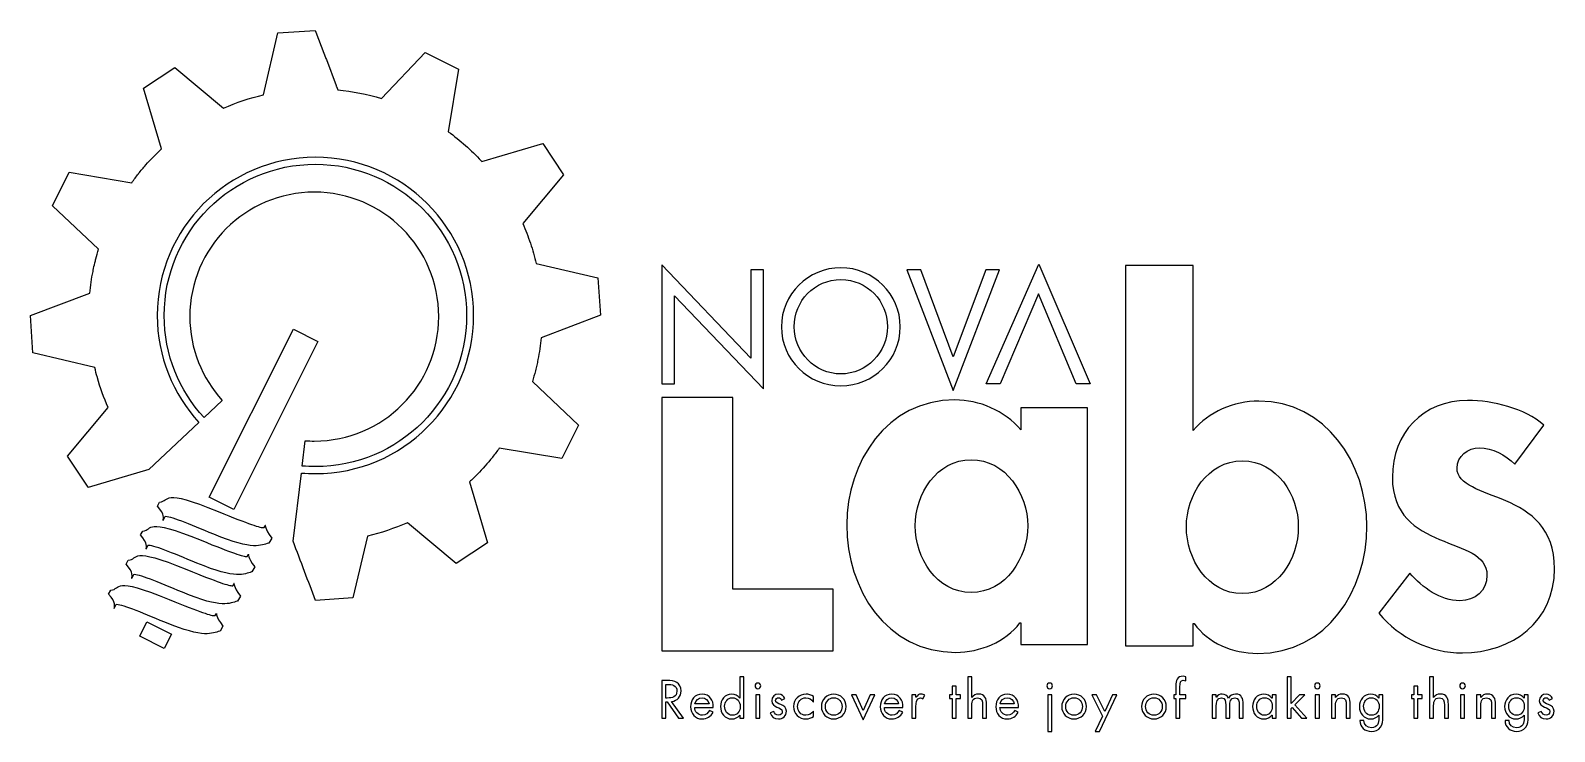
# Model space of a CAD drawing. Header units: millimetres. Extents: x -308 to 308, y -142 to 142.
import ezdxf

# ---------------------------------------------------------------- set-up
doc = ezdxf.new("R2010")
doc.units = ezdxf.units.MM
doc.header["$MEASUREMENT"] = 0
for name, color, linetype in [('caption', 7, 'Continuous'), ('icon', 7, 'Continuous'), ('title', 7, 'Continuous')]:
    doc.layers.add(name, color=color, linetype=linetype)

msp = doc.modelspace()

# ---------------------------------------------------------------- linework, layer by layer
at = {"layer": 'caption', "color": 250}
for points, knots in [([(-51.1846, -136.4758), (-51.1846, -136.4758), (-52.8853, -136.4758), (-52.8853, -136.4758), (-52.8853, -136.4758), (-52.8853, -136.4758), (-52.8853, -121.1878), (-52.8853, -121.1878), (-52.8853, -121.1878), (-52.8853, -121.1878), (-50.677, -121.1878), (-50.677, -121.1878), (-50.677, -121.1878), (-47.7795, -121.1878), (-45.0808, -121.9602), (-45.0808, -125.4053), (-45.0808, -125.4053), (-45.0808, -127.7569), (-46.561, -129.4188), (-48.9135, -129.6214), (-48.9135, -129.6214), (-48.9135, -129.6214), (-44.048, -136.4758), (-44.048, -136.4758), (-44.048, -136.4758), (-44.048, -136.4758), (-46.1353, -136.4758), (-46.1353, -136.4758), (-46.1353, -136.4758), (-46.1353, -136.4758), (-50.7581, -129.7657), (-50.7581, -129.7657), (-50.7581, -129.7657), (-50.7581, -129.7657), (-51.1846, -129.7657), (-51.1846, -129.7657), (-51.1846, -129.7657), (-51.1846, -129.7657), (-51.1846, -136.4758), (-51.1846, -136.4758)], [0, 0, 0, 0, 0.09090909, 0.09090909, 0.09090909, 0.09090909, 0.18181818, 0.18181818, 0.18181818, 0.18181818, 0.27272727, 0.27272727, 0.27272727, 0.27272727, 0.36363636, 0.36363636, 0.36363636, 0.36363636, 0.45454545, 0.45454545, 0.45454545, 0.45454545, 0.54545455, 0.54545455, 0.54545455, 0.54545455, 0.63636364, 0.63636364, 0.63636364, 0.63636364, 0.72727273, 0.72727273, 0.72727273, 0.72727273, 0.81818182, 0.81818182, 0.81818182, 0.81818182, 1, 1, 1, 1]), ([(-51.1846, -128.2647), (-51.1846, -128.2647), (-51.1846, -128.2647), (-51.1846, -128.2647), (-51.1846, -128.2647), (-51.1846, -128.2647), (-50.6567, -128.2647), (-50.6567, -128.2647), (-50.6567, -128.2647), (-48.7307, -128.2647), (-46.784, -127.8985), (-46.784, -125.5262), (-46.784, -125.5262), (-46.784, -123.0127), (-48.6317, -122.7674), (-50.677, -122.7674), (-50.677, -122.7674), (-50.677, -122.7674), (-51.1846, -122.7674), (-51.1846, -122.7674), (-51.1846, -122.7674), (-51.1846, -122.7674), (-51.1846, -128.2647), (-51.1846, -128.2647)], [0, 0, 0, 0, 0.14285714, 0.14285714, 0.14285714, 0.14285714, 0.28571429, 0.28571429, 0.28571429, 0.28571429, 0.42857143, 0.42857143, 0.42857143, 0.42857143, 0.57142857, 0.57142857, 0.57142857, 0.57142857, 0.71428571, 0.71428571, 0.71428571, 0.71428571, 1, 1, 1, 1]), ([(-21.2466, -135.158), (-21.2466, -135.158), (-21.2864, -135.158), (-21.2864, -135.158), (-21.2864, -135.158), (-22.0763, -136.1915), (-23.2749, -136.7383), (-24.5721, -136.7383), (-24.5721, -136.7383), (-27.3706, -136.7383), (-29.1334, -134.3663), (-29.1334, -131.7311), (-29.1334, -131.7311), (-29.1334, -129.0123), (-27.4102, -126.6827), (-24.5527, -126.6827), (-24.5527, -126.6827), (-23.2749, -126.6827), (-22.0567, -127.2894), (-21.2864, -128.305), (-21.2864, -128.305), (-21.2864, -128.305), (-21.2466, -128.305), (-21.2466, -128.305), (-21.2466, -128.305), (-21.2466, -128.305), (-21.2466, -119.7484), (-21.2466, -119.7484), (-21.2466, -119.7484), (-21.2466, -119.7484), (-19.625, -119.7484), (-19.625, -119.7484), (-19.625, -119.7484), (-19.625, -119.7484), (-19.625, -136.4758), (-19.625, -136.4758), (-19.625, -136.4758), (-19.625, -136.4758), (-21.2466, -136.4758), (-21.2466, -136.4758), (-21.2466, -136.4758), (-21.2466, -136.4758), (-21.2466, -135.158), (-21.2466, -135.158)], [0, 0, 0, 0, 0.08333333, 0.08333333, 0.08333333, 0.08333333, 0.16666667, 0.16666667, 0.16666667, 0.16666667, 0.25, 0.25, 0.25, 0.25, 0.33333333, 0.33333333, 0.33333333, 0.33333333, 0.41666667, 0.41666667, 0.41666667, 0.41666667, 0.5, 0.5, 0.5, 0.5, 0.58333333, 0.58333333, 0.58333333, 0.58333333, 0.66666667, 0.66666667, 0.66666667, 0.66666667, 0.75, 0.75, 0.75, 0.75, 0.83333333, 0.83333333, 0.83333333, 0.83333333, 1, 1, 1, 1]), ([(-12.8254, -123.3571), (-12.8254, -124.0059), (-13.3529, -124.5137), (-13.9816, -124.5137), (-13.9816, -124.5137), (-14.6081, -124.5137), (-15.1381, -124.0059), (-15.1381, -123.3571), (-15.1381, -123.3571), (-15.1381, -122.7281), (-14.6081, -122.2034), (-13.9816, -122.2034), (-13.9816, -122.2034), (-13.3529, -122.2034), (-12.8254, -122.7281), (-12.8254, -123.3571)], [0, 0, 0, 0, 0.2, 0.2, 0.2, 0.2, 0.4, 0.4, 0.4, 0.4, 0.6, 0.6, 0.6, 0.6, 1, 1, 1, 1]), ([(72.5144, -119.7484), (72.5144, -119.7484), (72.5144, -128.0621), (72.5144, -128.0621), (72.5144, -128.0621), (72.5144, -128.0621), (72.554, -128.1014), (72.554, -128.1014), (72.554, -128.1014), (73.2231, -127.1898), (74.0944, -126.6827), (75.2733, -126.6827), (75.2733, -126.6827), (77.9074, -126.6827), (78.5175, -128.5865), (78.5175, -130.8179), (78.5175, -130.8179), (78.5175, -130.8179), (78.5175, -136.4758), (78.5175, -136.4758), (78.5175, -136.4758), (78.5175, -136.4758), (76.8921, -136.4758), (76.8921, -136.4758), (76.8921, -136.4758), (76.8921, -136.4758), (76.8921, -131.1031), (76.8921, -131.1031), (76.8921, -131.1031), (76.8921, -129.5618), (76.7712, -128.183), (74.8867, -128.183), (74.8867, -128.183), (72.656, -128.183), (72.5144, -130.2508), (72.5144, -131.9537), (72.5144, -131.9537), (72.5144, -131.9537), (72.5144, -136.4758), (72.5144, -136.4758), (72.5144, -136.4758), (72.5144, -136.4758), (70.8904, -136.4758), (70.8904, -136.4758), (70.8904, -136.4758), (70.8904, -136.4758), (70.8904, -119.7484), (70.8904, -119.7484), (70.8904, -119.7484), (70.8904, -119.7484), (72.5144, -119.7484), (72.5144, -119.7484)], [0, 0, 0, 0, 0.07142857, 0.07142857, 0.07142857, 0.07142857, 0.14285714, 0.14285714, 0.14285714, 0.14285714, 0.21428571, 0.21428571, 0.21428571, 0.21428571, 0.28571429, 0.28571429, 0.28571429, 0.28571429, 0.35714286, 0.35714286, 0.35714286, 0.35714286, 0.42857143, 0.42857143, 0.42857143, 0.42857143, 0.5, 0.5, 0.5, 0.5, 0.57142857, 0.57142857, 0.57142857, 0.57142857, 0.64285714, 0.64285714, 0.64285714, 0.64285714, 0.71428571, 0.71428571, 0.71428571, 0.71428571, 0.78571429, 0.78571429, 0.78571429, 0.78571429, 0.85714286, 0.85714286, 0.85714286, 0.85714286, 1, 1, 1, 1]), ([(105.2108, -123.3571), (105.2108, -124.0059), (104.6858, -124.5137), (104.0564, -124.5137), (104.0564, -124.5137), (103.4276, -124.5137), (102.9029, -124.0059), (102.9029, -123.3571), (102.9029, -123.3571), (102.9029, -122.7281), (103.4276, -122.2034), (104.0564, -122.2034), (104.0564, -122.2034), (104.6858, -122.2034), (105.2108, -122.7281), (105.2108, -123.3571)], [0, 0, 0, 0, 0.2, 0.2, 0.2, 0.2, 0.4, 0.4, 0.4, 0.4, 0.6, 0.6, 0.6, 0.6, 1, 1, 1, 1]), ([(156.7749, -136.4758), (156.7749, -136.4758), (155.1561, -136.4758), (155.1561, -136.4758), (155.1561, -136.4758), (155.1561, -136.4758), (155.1561, -128.4486), (155.1561, -128.4486), (155.1561, -128.4486), (155.1561, -128.4486), (154.2641, -128.4486), (154.2641, -128.4486), (154.2641, -128.4486), (154.2641, -128.4486), (154.2641, -126.9476), (154.2641, -126.9476), (154.2641, -126.9476), (154.2641, -126.9476), (155.1561, -126.9476), (155.1561, -126.9476), (155.1561, -126.9476), (155.1561, -126.9476), (155.1561, -123.1542), (155.1561, -123.1542), (155.1561, -123.1542), (155.1561, -122.3643), (155.1561, -121.3714), (155.5812, -120.6827), (155.5812, -120.6827), (156.1069, -119.8307), (157.0595, -119.4849), (158.0338, -119.4849), (158.0338, -119.4849), (158.4193, -119.4849), (158.8058, -119.5665), (159.1899, -119.6867), (159.1899, -119.6867), (159.1899, -119.6867), (159.1899, -121.3318), (159.1899, -121.3318), (159.1899, -121.3318), (158.8261, -121.2081), (158.4989, -121.1082), (158.0927, -121.1082), (158.0927, -121.1082), (156.7749, -121.1082), (156.7749, -122.0398), (156.7749, -123.7237), (156.7749, -123.7237), (156.7749, -123.7237), (156.7749, -126.9476), (156.7749, -126.9476), (156.7749, -126.9476), (156.7749, -126.9476), (159.1899, -126.9476), (159.1899, -126.9476), (159.1899, -126.9476), (159.1899, -126.9476), (159.1899, -128.4486), (159.1899, -128.4486), (159.1899, -128.4486), (159.1899, -128.4486), (156.7749, -128.4486), (156.7749, -128.4486), (156.7749, -128.4486), (156.7749, -128.4486), (156.7749, -136.4758), (156.7749, -136.4758)], [0, 0, 0, 0, 0.05555556, 0.05555556, 0.05555556, 0.05555556, 0.11111111, 0.11111111, 0.11111111, 0.11111111, 0.16666667, 0.16666667, 0.16666667, 0.16666667, 0.22222222, 0.22222222, 0.22222222, 0.22222222, 0.27777778, 0.27777778, 0.27777778, 0.27777778, 0.33333333, 0.33333333, 0.33333333, 0.33333333, 0.38888889, 0.38888889, 0.38888889, 0.38888889, 0.44444444, 0.44444444, 0.44444444, 0.44444444, 0.5, 0.5, 0.5, 0.5, 0.55555556, 0.55555556, 0.55555556, 0.55555556, 0.61111111, 0.61111111, 0.61111111, 0.61111111, 0.66666667, 0.66666667, 0.66666667, 0.66666667, 0.72222222, 0.72222222, 0.72222222, 0.72222222, 0.77777778, 0.77777778, 0.77777778, 0.77777778, 0.83333333, 0.83333333, 0.83333333, 0.83333333, 0.88888889, 0.88888889, 0.88888889, 0.88888889, 1, 1, 1, 1]), ([(201.7282, -130.4737), (201.7282, -130.4737), (205.1947, -126.9476), (205.1947, -126.9476), (205.1947, -126.9476), (205.1947, -126.9476), (207.3637, -126.9476), (207.3637, -126.9476), (207.3637, -126.9476), (207.3637, -126.9476), (203.2882, -131.0008), (203.2882, -131.0008), (203.2882, -131.0008), (203.2882, -131.0008), (208.1317, -136.4758), (208.1317, -136.4758), (208.1317, -136.4758), (208.1317, -136.4758), (205.9847, -136.4758), (205.9847, -136.4758), (205.9847, -136.4758), (205.9847, -136.4758), (202.1537, -132.1377), (202.1537, -132.1377), (202.1537, -132.1377), (202.1537, -132.1377), (201.7282, -132.5638), (201.7282, -132.5638), (201.7282, -132.5638), (201.7282, -132.5638), (201.7282, -136.4758), (201.7282, -136.4758), (201.7282, -136.4758), (201.7282, -136.4758), (200.1046, -136.4758), (200.1046, -136.4758), (200.1046, -136.4758), (200.1046, -136.4758), (200.1046, -119.7484), (200.1046, -119.7484), (200.1046, -119.7484), (200.1046, -119.7484), (201.7282, -119.7484), (201.7282, -119.7484), (201.7282, -119.7484), (201.7282, -119.7484), (201.7282, -130.4737), (201.7282, -130.4737)], [0, 0, 0, 0, 0.07692308, 0.07692308, 0.07692308, 0.07692308, 0.15384615, 0.15384615, 0.15384615, 0.15384615, 0.23076923, 0.23076923, 0.23076923, 0.23076923, 0.30769231, 0.30769231, 0.30769231, 0.30769231, 0.38461538, 0.38461538, 0.38461538, 0.38461538, 0.46153846, 0.46153846, 0.46153846, 0.46153846, 0.53846154, 0.53846154, 0.53846154, 0.53846154, 0.61538462, 0.61538462, 0.61538462, 0.61538462, 0.69230769, 0.69230769, 0.69230769, 0.69230769, 0.76923077, 0.76923077, 0.76923077, 0.76923077, 0.84615385, 0.84615385, 0.84615385, 0.84615385, 1, 1, 1, 1]), ([(213.5105, -123.3571), (213.5105, -124.0059), (212.9855, -124.5137), (212.3564, -124.5137), (212.3564, -124.5137), (211.727, -124.5137), (211.2026, -124.0059), (211.2026, -123.3571), (211.2026, -123.3571), (211.2026, -122.7281), (211.727, -122.2034), (212.3564, -122.2034), (212.3564, -122.2034), (212.9855, -122.2034), (213.5105, -122.7281), (213.5105, -123.3571)], [0, 0, 0, 0, 0.2, 0.2, 0.2, 0.2, 0.4, 0.4, 0.4, 0.4, 0.6, 0.6, 0.6, 0.6, 1, 1, 1, 1]), ([(259.3744, -119.7484), (259.3744, -119.7484), (259.3744, -128.0621), (259.3744, -128.0621), (259.3744, -128.0621), (259.3744, -128.0621), (259.4171, -128.1014), (259.4171, -128.1014), (259.4171, -128.1014), (260.0878, -127.1898), (260.9591, -126.6827), (262.1332, -126.6827), (262.1332, -126.6827), (264.7677, -126.6827), (265.3767, -128.5865), (265.3767, -130.8179), (265.3767, -130.8179), (265.3767, -130.8179), (265.3767, -136.4758), (265.3767, -136.4758), (265.3767, -136.4758), (265.3767, -136.4758), (263.7572, -136.4758), (263.7572, -136.4758), (263.7572, -136.4758), (263.7572, -136.4758), (263.7572, -131.1031), (263.7572, -131.1031), (263.7572, -131.1031), (263.7572, -129.5618), (263.6332, -128.183), (261.7466, -128.183), (261.7466, -128.183), (259.5184, -128.183), (259.3744, -130.2508), (259.3744, -131.9537), (259.3744, -131.9537), (259.3744, -131.9537), (259.3744, -136.4758), (259.3744, -136.4758), (259.3744, -136.4758), (259.3744, -136.4758), (257.7558, -136.4758), (257.7558, -136.4758), (257.7558, -136.4758), (257.7558, -136.4758), (257.7558, -119.7484), (257.7558, -119.7484), (257.7558, -119.7484), (257.7558, -119.7484), (259.3744, -119.7484), (259.3744, -119.7484)], [0, 0, 0, 0, 0.07142857, 0.07142857, 0.07142857, 0.07142857, 0.14285714, 0.14285714, 0.14285714, 0.14285714, 0.21428571, 0.21428571, 0.21428571, 0.21428571, 0.28571429, 0.28571429, 0.28571429, 0.28571429, 0.35714286, 0.35714286, 0.35714286, 0.35714286, 0.42857143, 0.42857143, 0.42857143, 0.42857143, 0.5, 0.5, 0.5, 0.5, 0.57142857, 0.57142857, 0.57142857, 0.57142857, 0.64285714, 0.64285714, 0.64285714, 0.64285714, 0.71428571, 0.71428571, 0.71428571, 0.71428571, 0.78571429, 0.78571429, 0.78571429, 0.78571429, 0.85714286, 0.85714286, 0.85714286, 0.85714286, 1, 1, 1, 1]), ([(272.2562, -123.3571), (272.2562, -124.0059), (271.7302, -124.5137), (271.1021, -124.5137), (271.1021, -124.5137), (270.4734, -124.5137), (269.9477, -124.0059), (269.9477, -123.3571), (269.9477, -123.3571), (269.9477, -122.7281), (270.4734, -122.2034), (271.1021, -122.2034), (271.1021, -122.2034), (271.7302, -122.2034), (272.2562, -122.7281), (272.2562, -123.3571)], [0, 0, 0, 0, 0.2, 0.2, 0.2, 0.2, 0.4, 0.4, 0.4, 0.4, 0.6, 0.6, 0.6, 0.6, 1, 1, 1, 1]), ([(-39.5583, -132.054), (-39.5387, -133.8182), (-38.2831, -135.2376), (-36.4383, -135.2376), (-36.4383, -135.2376), (-35.0592, -135.2376), (-34.1681, -134.4059), (-33.539, -133.2725), (-33.539, -133.2725), (-33.539, -133.2725), (-32.1598, -134.0621), (-32.1598, -134.0621), (-32.1598, -134.0621), (-33.0708, -135.7654), (-34.6136, -136.7383), (-36.5599, -136.7383), (-36.5599, -136.7383), (-39.4002, -136.7383), (-41.2226, -134.5696), (-41.2226, -131.8304), (-41.2226, -131.8304), (-41.2226, -129.0123), (-39.5809, -126.6827), (-36.6019, -126.6827), (-36.6019, -126.6827), (-33.539, -126.6827), (-31.9168, -129.2156), (-32.0807, -132.054), (-32.0807, -132.054), (-32.0807, -132.054), (-39.5583, -132.054), (-39.5583, -132.054)], [0, 0, 0, 0, 0.11111111, 0.11111111, 0.11111111, 0.11111111, 0.22222222, 0.22222222, 0.22222222, 0.22222222, 0.33333333, 0.33333333, 0.33333333, 0.33333333, 0.44444444, 0.44444444, 0.44444444, 0.44444444, 0.55555556, 0.55555556, 0.55555556, 0.55555556, 0.66666667, 0.66666667, 0.66666667, 0.66666667, 0.77777778, 0.77777778, 0.77777778, 0.77777778, 1, 1, 1, 1]), ([(-33.7838, -130.6773), (-33.7838, -130.6773), (-33.7838, -130.6773), (-33.7838, -130.6773), (-33.7838, -130.6773), (-34.0069, -129.2972), (-35.161, -128.183), (-36.5794, -128.183), (-36.5794, -128.183), (-37.9786, -128.183), (-39.2763, -129.2972), (-39.4793, -130.6773), (-39.4793, -130.6773), (-39.4793, -130.6773), (-33.7838, -130.6773), (-33.7838, -130.6773)], [0, 0, 0, 0, 0.2, 0.2, 0.2, 0.2, 0.4, 0.4, 0.4, 0.4, 0.6, 0.6, 0.6, 0.6, 1, 1, 1, 1]), ([(-27.47, -131.6082), (-27.47, -131.6082), (-27.47, -131.6082), (-27.47, -131.6082), (-27.47, -131.6082), (-27.47, -133.4751), (-26.375, -135.2376), (-24.3494, -135.2376), (-24.3494, -135.2376), (-22.26, -135.2376), (-21.1649, -133.5543), (-21.1649, -131.6278), (-21.1649, -131.6278), (-21.1649, -129.7233), (-22.3611, -128.183), (-24.3696, -128.183), (-24.3696, -128.183), (-26.2539, -128.183), (-27.47, -129.825), (-27.47, -131.6082)], [0, 0, 0, 0, 0.16666667, 0.16666667, 0.16666667, 0.16666667, 0.33333333, 0.33333333, 0.33333333, 0.33333333, 0.5, 0.5, 0.5, 0.5, 0.66666667, 0.66666667, 0.66666667, 0.66666667, 1, 1, 1, 1]), ([(-13.1722, -136.4758), (-13.1722, -136.4758), (-13.1722, -136.4758), (-13.1722, -136.4758), (-13.1722, -136.4758), (-13.1722, -136.4758), (-14.7917, -136.4758), (-14.7917, -136.4758), (-14.7917, -136.4758), (-14.7917, -136.4758), (-14.7917, -126.9476), (-14.7917, -126.9476), (-14.7917, -126.9476), (-14.7917, -126.9476), (-13.1722, -126.9476), (-13.1722, -126.9476), (-13.1722, -126.9476), (-13.1722, -126.9476), (-13.1722, -136.4758), (-13.1722, -136.4758)], [0, 0, 0, 0, 0.16666667, 0.16666667, 0.16666667, 0.16666667, 0.33333333, 0.33333333, 0.33333333, 0.33333333, 0.5, 0.5, 0.5, 0.5, 0.66666667, 0.66666667, 0.66666667, 0.66666667, 1, 1, 1, 1]), ([(-4.4087, -129.1556), (-4.6318, -128.6485), (-5.1196, -128.183), (-5.7059, -128.183), (-5.7059, -128.183), (-6.2733, -128.183), (-6.8826, -128.6285), (-6.8826, -129.2359), (-6.8826, -129.2359), (-6.8826, -130.1075), (-5.7877, -130.4341), (-4.6738, -130.9002), (-4.6738, -130.9002), (-3.5595, -131.3649), (-2.4624, -132.0336), (-2.4624, -133.6384), (-2.4624, -133.6384), (-2.4624, -135.4408), (-3.9209, -136.7383), (-5.6865, -136.7383), (-5.6865, -136.7383), (-7.2886, -136.7383), (-8.5468, -135.8277), (-9.0515, -134.3267), (-9.0515, -134.3267), (-9.0515, -134.3267), (-7.6104, -133.7176), (-7.6104, -133.7176), (-7.6104, -133.7176), (-7.207, -134.6085), (-6.7386, -135.2376), (-5.6641, -135.2376), (-5.6641, -135.2376), (-4.7925, -135.2376), (-4.1241, -134.6485), (-4.1241, -133.7772), (-4.1241, -133.7772), (-4.1241, -131.6499), (-8.4226, -132.3802), (-8.4226, -129.3789), (-8.4226, -129.3789), (-8.4226, -127.7776), (-7.1253, -126.6827), (-5.5849, -126.6827), (-5.5849, -126.6827), (-4.4903, -126.6827), (-3.4754, -127.453), (-3.0489, -128.4486), (-3.0489, -128.4486), (-3.0489, -128.4486), (-4.4087, -129.1556), (-4.4087, -129.1556)], [0, 0, 0, 0, 0.07142857, 0.07142857, 0.07142857, 0.07142857, 0.14285714, 0.14285714, 0.14285714, 0.14285714, 0.21428571, 0.21428571, 0.21428571, 0.21428571, 0.28571429, 0.28571429, 0.28571429, 0.28571429, 0.35714286, 0.35714286, 0.35714286, 0.35714286, 0.42857143, 0.42857143, 0.42857143, 0.42857143, 0.5, 0.5, 0.5, 0.5, 0.57142857, 0.57142857, 0.57142857, 0.57142857, 0.64285714, 0.64285714, 0.64285714, 0.64285714, 0.71428571, 0.71428571, 0.71428571, 0.71428571, 0.78571429, 0.78571429, 0.78571429, 0.78571429, 0.85714286, 0.85714286, 0.85714286, 0.85714286, 1, 1, 1, 1]), ([(8.4305, -129.7854), (8.4305, -129.7854), (8.3905, -129.7854), (8.3905, -129.7854), (8.3905, -129.7854), (7.6378, -128.8318), (6.7066, -128.183), (5.4291, -128.183), (5.4291, -128.183), (3.463, -128.183), (2.0643, -129.805), (2.0643, -131.7118), (2.0643, -131.7118), (2.0643, -133.5963), (3.3621, -135.2376), (5.3475, -135.2376), (5.3475, -135.2376), (6.7066, -135.2376), (7.6577, -134.6288), (8.4501, -133.5963), (8.4501, -133.5963), (8.4501, -133.5963), (8.4901, -133.5963), (8.4901, -133.5963), (8.4901, -133.5963), (8.4901, -133.5963), (8.4901, -135.7654), (8.4901, -135.7654), (8.4901, -135.7654), (7.5585, -136.3917), (6.6053, -136.7383), (5.4691, -136.7383), (5.4691, -136.7383), (2.5918, -136.7383), (0.4027, -134.5892), (0.4027, -131.7118), (0.4027, -131.7118), (0.4027, -128.8714), (2.6906, -126.6827), (5.4887, -126.6827), (5.4887, -126.6827), (6.5243, -126.6827), (7.5785, -127.0269), (8.4305, -127.6356), (8.4305, -127.6356), (8.4305, -127.6356), (8.4305, -129.7854), (8.4305, -129.7854)], [0, 0, 0, 0, 0.07692308, 0.07692308, 0.07692308, 0.07692308, 0.15384615, 0.15384615, 0.15384615, 0.15384615, 0.23076923, 0.23076923, 0.23076923, 0.23076923, 0.30769231, 0.30769231, 0.30769231, 0.30769231, 0.38461538, 0.38461538, 0.38461538, 0.38461538, 0.46153846, 0.46153846, 0.46153846, 0.46153846, 0.53846154, 0.53846154, 0.53846154, 0.53846154, 0.61538462, 0.61538462, 0.61538462, 0.61538462, 0.69230769, 0.69230769, 0.69230769, 0.69230769, 0.76923077, 0.76923077, 0.76923077, 0.76923077, 0.84615385, 0.84615385, 0.84615385, 0.84615385, 1, 1, 1, 1]), ([(11.6796, -131.7311), (11.6796, -128.9334), (13.8906, -126.6827), (16.686, -126.6827), (16.686, -126.6827), (19.4848, -126.6827), (21.6958, -128.9334), (21.6958, -131.7311), (21.6958, -131.7311), (21.6958, -134.5296), (19.4641, -136.7383), (16.686, -136.7383), (16.686, -136.7383), (13.9103, -136.7383), (11.6796, -134.5296), (11.6796, -131.7311)], [0, 0, 0, 0, 0.2, 0.2, 0.2, 0.2, 0.4, 0.4, 0.4, 0.4, 0.6, 0.6, 0.6, 0.6, 1, 1, 1, 1]), ([(13.3039, -131.7118), (13.3039, -131.7118), (13.3039, -131.7118), (13.3039, -131.7118), (13.3039, -131.7118), (13.3039, -133.6577), (14.6806, -135.2376), (16.686, -135.2376), (16.686, -135.2376), (18.6969, -135.2376), (20.0739, -133.6577), (20.0739, -131.7118), (20.0739, -131.7118), (20.0739, -129.7854), (18.6969, -128.183), (16.686, -128.183), (16.686, -128.183), (14.6806, -128.183), (13.3039, -129.7854), (13.3039, -131.7118)], [0, 0, 0, 0, 0.16666667, 0.16666667, 0.16666667, 0.16666667, 0.33333333, 0.33333333, 0.33333333, 0.33333333, 0.5, 0.5, 0.5, 0.5, 0.66666667, 0.66666667, 0.66666667, 0.66666667, 1, 1, 1, 1]), ([(28.6167, -133.3514), (28.6167, -133.3514), (31.4541, -126.9476), (31.4541, -126.9476), (31.4541, -126.9476), (31.4541, -126.9476), (33.2789, -126.9476), (33.2789, -126.9476), (33.2789, -126.9476), (33.2789, -126.9476), (28.6167, -137.1045), (28.6167, -137.1045), (28.6167, -137.1045), (28.6167, -137.1045), (23.9317, -126.9476), (23.9317, -126.9476), (23.9317, -126.9476), (23.9317, -126.9476), (25.779, -126.9476), (25.779, -126.9476), (25.779, -126.9476), (25.779, -126.9476), (28.6167, -133.3514), (28.6167, -133.3514)], [0, 0, 0, 0, 0.14285714, 0.14285714, 0.14285714, 0.14285714, 0.28571429, 0.28571429, 0.28571429, 0.28571429, 0.42857143, 0.42857143, 0.42857143, 0.42857143, 0.57142857, 0.57142857, 0.57142857, 0.57142857, 0.71428571, 0.71428571, 0.71428571, 0.71428571, 1, 1, 1, 1]), ([(37.1791, -132.054), (37.1991, -133.8182), (38.4542, -135.2376), (40.2994, -135.2376), (40.2994, -135.2376), (41.6784, -135.2376), (42.5693, -134.4059), (43.1987, -133.2725), (43.1987, -133.2725), (43.1987, -133.2725), (44.5782, -134.0621), (44.5782, -134.0621), (44.5782, -134.0621), (43.6666, -135.7654), (42.1246, -136.7383), (40.1774, -136.7383), (40.1774, -136.7383), (37.3373, -136.7383), (35.5148, -134.5696), (35.5148, -131.8304), (35.5148, -131.8304), (35.5148, -129.0123), (37.1564, -126.6827), (40.1361, -126.6827), (40.1361, -126.6827), (43.1987, -126.6827), (44.8207, -129.2156), (44.6574, -132.054), (44.6574, -132.054), (44.6574, -132.054), (37.1791, -132.054), (37.1791, -132.054)], [0, 0, 0, 0, 0.11111111, 0.11111111, 0.11111111, 0.11111111, 0.22222222, 0.22222222, 0.22222222, 0.22222222, 0.33333333, 0.33333333, 0.33333333, 0.33333333, 0.44444444, 0.44444444, 0.44444444, 0.44444444, 0.55555556, 0.55555556, 0.55555556, 0.55555556, 0.66666667, 0.66666667, 0.66666667, 0.66666667, 0.77777778, 0.77777778, 0.77777778, 0.77777778, 1, 1, 1, 1]), ([(42.9534, -130.6773), (42.9534, -130.6773), (42.9534, -130.6773), (42.9534, -130.6773), (42.9534, -130.6773), (42.7306, -129.2972), (41.5768, -128.183), (40.1581, -128.183), (40.1581, -128.183), (38.7587, -128.183), (37.4616, -129.2972), (37.2587, -130.6773), (37.2587, -130.6773), (37.2587, -130.6773), (42.9534, -130.6773), (42.9534, -130.6773)], [0, 0, 0, 0, 0.2, 0.2, 0.2, 0.2, 0.4, 0.4, 0.4, 0.4, 0.6, 0.6, 0.6, 0.6, 1, 1, 1, 1]), ([(49.9566, -127.9801), (49.9566, -127.9801), (49.9959, -127.9801), (49.9959, -127.9801), (49.9959, -127.9801), (50.5654, -127.2298), (51.0511, -126.6827), (52.1053, -126.6827), (52.1053, -126.6827), (52.6528, -126.6827), (53.0989, -126.8636), (53.5664, -127.1282), (53.5664, -127.1282), (53.5664, -127.1282), (52.7937, -128.6068), (52.7937, -128.6068), (52.7937, -128.6068), (52.4716, -128.3839), (52.247, -128.183), (51.8232, -128.183), (51.8232, -128.183), (50.0359, -128.183), (49.9566, -130.4737), (49.9566, -131.7118), (49.9566, -131.7118), (49.9566, -131.7118), (49.9566, -136.4758), (49.9566, -136.4758), (49.9566, -136.4758), (49.9566, -136.4758), (48.3347, -136.4758), (48.3347, -136.4758), (48.3347, -136.4758), (48.3347, -136.4758), (48.3347, -126.9476), (48.3347, -126.9476), (48.3347, -126.9476), (48.3347, -126.9476), (49.9566, -126.9476), (49.9566, -126.9476), (49.9566, -126.9476), (49.9566, -126.9476), (49.9566, -127.9801), (49.9566, -127.9801)], [0, 0, 0, 0, 0.08333333, 0.08333333, 0.08333333, 0.08333333, 0.16666667, 0.16666667, 0.16666667, 0.16666667, 0.25, 0.25, 0.25, 0.25, 0.33333333, 0.33333333, 0.33333333, 0.33333333, 0.41666667, 0.41666667, 0.41666667, 0.41666667, 0.5, 0.5, 0.5, 0.5, 0.58333333, 0.58333333, 0.58333333, 0.58333333, 0.66666667, 0.66666667, 0.66666667, 0.66666667, 0.75, 0.75, 0.75, 0.75, 0.83333333, 0.83333333, 0.83333333, 0.83333333, 1, 1, 1, 1]), ([(66.2054, -136.4758), (66.2054, -136.4758), (64.5835, -136.4758), (64.5835, -136.4758), (64.5835, -136.4758), (64.5835, -136.4758), (64.5835, -128.4486), (64.5835, -128.4486), (64.5835, -128.4486), (64.5835, -128.4486), (63.5903, -128.4486), (63.5903, -128.4486), (63.5903, -128.4486), (63.5903, -128.4486), (63.5903, -126.9476), (63.5903, -126.9476), (63.5903, -126.9476), (63.5903, -126.9476), (64.5835, -126.9476), (64.5835, -126.9476), (64.5835, -126.9476), (64.5835, -126.9476), (64.5835, -123.5204), (64.5835, -123.5204), (64.5835, -123.5204), (64.5835, -123.5204), (66.2054, -123.5204), (66.2054, -123.5204), (66.2054, -123.5204), (66.2054, -123.5204), (66.2054, -126.9476), (66.2054, -126.9476), (66.2054, -126.9476), (66.2054, -126.9476), (67.9087, -126.9476), (67.9087, -126.9476), (67.9087, -126.9476), (67.9087, -126.9476), (67.9087, -128.4486), (67.9087, -128.4486), (67.9087, -128.4486), (67.9087, -128.4486), (66.2054, -128.4486), (66.2054, -128.4486), (66.2054, -128.4486), (66.2054, -128.4486), (66.2054, -136.4758), (66.2054, -136.4758)], [0, 0, 0, 0, 0.07692308, 0.07692308, 0.07692308, 0.07692308, 0.15384615, 0.15384615, 0.15384615, 0.15384615, 0.23076923, 0.23076923, 0.23076923, 0.23076923, 0.30769231, 0.30769231, 0.30769231, 0.30769231, 0.38461538, 0.38461538, 0.38461538, 0.38461538, 0.46153846, 0.46153846, 0.46153846, 0.46153846, 0.53846154, 0.53846154, 0.53846154, 0.53846154, 0.61538462, 0.61538462, 0.61538462, 0.61538462, 0.69230769, 0.69230769, 0.69230769, 0.69230769, 0.76923077, 0.76923077, 0.76923077, 0.76923077, 0.84615385, 0.84615385, 0.84615385, 0.84615385, 1, 1, 1, 1]), ([(83.9349, -132.054), (83.9545, -133.8182), (85.213, -135.2376), (87.0551, -135.2376), (87.0551, -135.2376), (88.436, -135.2376), (89.3279, -134.4059), (89.9573, -133.2725), (89.9573, -133.2725), (89.9573, -133.2725), (91.3336, -134.0621), (91.3336, -134.0621), (91.3336, -134.0621), (90.4224, -135.7654), (88.8824, -136.7383), (86.9359, -136.7383), (86.9359, -136.7383), (84.0982, -136.7383), (82.2713, -134.5696), (82.2713, -131.8304), (82.2713, -131.8304), (82.2713, -129.0123), (83.9156, -126.6827), (86.8936, -126.6827), (86.8936, -126.6827), (89.9573, -126.6827), (91.5768, -129.2156), (91.4159, -132.054), (91.4159, -132.054), (91.4159, -132.054), (83.9349, -132.054), (83.9349, -132.054)], [0, 0, 0, 0, 0.11111111, 0.11111111, 0.11111111, 0.11111111, 0.22222222, 0.22222222, 0.22222222, 0.22222222, 0.33333333, 0.33333333, 0.33333333, 0.33333333, 0.44444444, 0.44444444, 0.44444444, 0.44444444, 0.55555556, 0.55555556, 0.55555556, 0.55555556, 0.66666667, 0.66666667, 0.66666667, 0.66666667, 0.77777778, 0.77777778, 0.77777778, 0.77777778, 1, 1, 1, 1]), ([(89.712, -130.6773), (89.712, -130.6773), (89.712, -130.6773), (89.712, -130.6773), (89.712, -130.6773), (89.4895, -129.2972), (88.3329, -128.183), (86.9166, -128.183), (86.9166, -128.183), (85.5145, -128.183), (84.2174, -129.2972), (84.0135, -130.6773), (84.0135, -130.6773), (84.0135, -130.6773), (89.712, -130.6773), (89.712, -130.6773)], [0, 0, 0, 0, 0.2, 0.2, 0.2, 0.2, 0.4, 0.4, 0.4, 0.4, 0.6, 0.6, 0.6, 0.6, 1, 1, 1, 1]), ([(104.8687, -141.8267), (104.8687, -141.8267), (104.8687, -141.8267), (104.8687, -141.8267), (104.8687, -141.8267), (104.8687, -141.8267), (103.245, -141.8267), (103.245, -141.8267), (103.245, -141.8267), (103.245, -141.8267), (103.245, -126.9476), (103.245, -126.9476), (103.245, -126.9476), (103.245, -126.9476), (104.8687, -126.9476), (104.8687, -126.9476), (104.8687, -126.9476), (104.8687, -126.9476), (104.8687, -141.8267), (104.8687, -141.8267)], [0, 0, 0, 0, 0.16666667, 0.16666667, 0.16666667, 0.16666667, 0.33333333, 0.33333333, 0.33333333, 0.33333333, 0.5, 0.5, 0.5, 0.5, 0.66666667, 0.66666667, 0.66666667, 0.66666667, 1, 1, 1, 1]), ([(108.9253, -131.7311), (108.9253, -128.9334), (111.1364, -126.6827), (113.9317, -126.6827), (113.9317, -126.6827), (116.7298, -126.6827), (118.9413, -128.9334), (118.9413, -131.7311), (118.9413, -131.7311), (118.9413, -134.5296), (116.7102, -136.7383), (113.9317, -136.7383), (113.9317, -136.7383), (111.1557, -136.7383), (108.9253, -134.5296), (108.9253, -131.7311)], [0, 0, 0, 0, 0.2, 0.2, 0.2, 0.2, 0.4, 0.4, 0.4, 0.4, 0.6, 0.6, 0.6, 0.6, 1, 1, 1, 1]), ([(110.5493, -131.7118), (110.5493, -131.7118), (110.5493, -131.7118), (110.5493, -131.7118), (110.5493, -131.7118), (110.5493, -133.6577), (111.9263, -135.2376), (113.9317, -135.2376), (113.9317, -135.2376), (115.9423, -135.2376), (117.3189, -133.6577), (117.3189, -131.7118), (117.3189, -131.7118), (117.3189, -129.7854), (115.9423, -128.183), (113.9317, -128.183), (113.9317, -128.183), (111.9263, -128.183), (110.5493, -129.7854), (110.5493, -131.7118)], [0, 0, 0, 0, 0.16666667, 0.16666667, 0.16666667, 0.16666667, 0.33333333, 0.33333333, 0.33333333, 0.33333333, 0.5, 0.5, 0.5, 0.5, 0.66666667, 0.66666667, 0.66666667, 0.66666667, 1, 1, 1, 1]), ([(121.1175, -126.9476), (121.1175, -126.9476), (123.0044, -126.9476), (123.0044, -126.9476), (123.0044, -126.9476), (123.0044, -126.9476), (126.3672, -133.7772), (126.3672, -133.7772), (126.3672, -133.7772), (126.3672, -133.7772), (129.4498, -126.9476), (129.4498, -126.9476), (129.4498, -126.9476), (129.4498, -126.9476), (131.2946, -126.9476), (131.2946, -126.9476), (131.2946, -126.9476), (131.2946, -126.9476), (124.2598, -141.8267), (124.2598, -141.8267), (124.2598, -141.8267), (124.2598, -141.8267), (122.4153, -141.8267), (122.4153, -141.8267), (122.4153, -141.8267), (122.4153, -141.8267), (125.4962, -135.5848), (125.4962, -135.5848), (125.4962, -135.5848), (125.4962, -135.5848), (121.1175, -126.9476), (121.1175, -126.9476)], [0, 0, 0, 0, 0.11111111, 0.11111111, 0.11111111, 0.11111111, 0.22222222, 0.22222222, 0.22222222, 0.22222222, 0.33333333, 0.33333333, 0.33333333, 0.33333333, 0.44444444, 0.44444444, 0.44444444, 0.44444444, 0.55555556, 0.55555556, 0.55555556, 0.55555556, 0.66666667, 0.66666667, 0.66666667, 0.66666667, 0.77777778, 0.77777778, 0.77777778, 0.77777778, 1, 1, 1, 1]), ([(141.2396, -131.7311), (141.2396, -128.9334), (143.4483, -126.6827), (146.246, -126.6827), (146.246, -126.6827), (149.0445, -126.6827), (151.2538, -128.9334), (151.2538, -131.7311), (151.2538, -131.7311), (151.2538, -134.5296), (149.0245, -136.7383), (146.246, -136.7383), (146.246, -136.7383), (143.4679, -136.7383), (141.2396, -134.5296), (141.2396, -131.7311)], [0, 0, 0, 0, 0.2, 0.2, 0.2, 0.2, 0.4, 0.4, 0.4, 0.4, 0.6, 0.6, 0.6, 0.6, 1, 1, 1, 1]), ([(142.8616, -131.7118), (142.8616, -131.7118), (142.8616, -131.7118), (142.8616, -131.7118), (142.8616, -131.7118), (142.8616, -133.6577), (144.2406, -135.2376), (146.246, -135.2376), (146.246, -135.2376), (148.2525, -135.2376), (149.6336, -133.6577), (149.6336, -131.7118), (149.6336, -131.7118), (149.6336, -129.7854), (148.2525, -128.183), (146.246, -128.183), (146.246, -128.183), (144.2406, -128.183), (142.8616, -129.7854), (142.8616, -131.7118)], [0, 0, 0, 0, 0.16666667, 0.16666667, 0.16666667, 0.16666667, 0.33333333, 0.33333333, 0.33333333, 0.33333333, 0.5, 0.5, 0.5, 0.5, 0.66666667, 0.66666667, 0.66666667, 0.66666667, 1, 1, 1, 1]), ([(171.4834, -127.9801), (171.4834, -127.9801), (171.5237, -127.9801), (171.5237, -127.9801), (171.5237, -127.9801), (172.0315, -127.1898), (172.8404, -126.6827), (173.8164, -126.6827), (173.8164, -126.6827), (174.9313, -126.6827), (175.9441, -127.2697), (176.4516, -128.2647), (176.4516, -128.2647), (177.0183, -127.2098), (178.1549, -126.6827), (179.3086, -126.6827), (179.3086, -126.6827), (181.7401, -126.6827), (182.3489, -128.6705), (182.3489, -130.6773), (182.3489, -130.6773), (182.3489, -130.6773), (182.3489, -136.4758), (182.3489, -136.4758), (182.3489, -136.4758), (182.3489, -136.4758), (180.7297, -136.4758), (180.7297, -136.4758), (180.7297, -136.4758), (180.7297, -136.4758), (180.7297, -130.9384), (180.7297, -130.9384), (180.7297, -130.9384), (180.7297, -129.7034), (180.6464, -128.183), (178.9848, -128.183), (178.9848, -128.183), (177.1192, -128.183), (176.917, -129.9879), (176.917, -131.4266), (176.917, -131.4266), (176.917, -131.4266), (176.917, -136.4758), (176.917, -136.4758), (176.917, -136.4758), (176.917, -136.4758), (175.2947, -136.4758), (175.2947, -136.4758), (175.2947, -136.4758), (175.2947, -136.4758), (175.2947, -131.0632), (175.2947, -131.0632), (175.2947, -131.0632), (175.2947, -129.8842), (175.1535, -128.183), (173.5935, -128.183), (173.5935, -128.183), (171.6863, -128.183), (171.4834, -130.1075), (171.4834, -131.5486), (171.4834, -131.5486), (171.4834, -131.5486), (171.4834, -136.4758), (171.4834, -136.4758), (171.4834, -136.4758), (171.4834, -136.4758), (169.8597, -136.4758), (169.8597, -136.4758), (169.8597, -136.4758), (169.8597, -136.4758), (169.8597, -126.9476), (169.8597, -126.9476), (169.8597, -126.9476), (169.8597, -126.9476), (171.4834, -126.9476), (171.4834, -126.9476), (171.4834, -126.9476), (171.4834, -126.9476), (171.4834, -127.9801), (171.4834, -127.9801)], [0, 0, 0, 0, 0.04761905, 0.04761905, 0.04761905, 0.04761905, 0.0952381, 0.0952381, 0.0952381, 0.0952381, 0.14285714, 0.14285714, 0.14285714, 0.14285714, 0.19047619, 0.19047619, 0.19047619, 0.19047619, 0.23809524, 0.23809524, 0.23809524, 0.23809524, 0.28571429, 0.28571429, 0.28571429, 0.28571429, 0.33333333, 0.33333333, 0.33333333, 0.33333333, 0.38095238, 0.38095238, 0.38095238, 0.38095238, 0.42857143, 0.42857143, 0.42857143, 0.42857143, 0.47619048, 0.47619048, 0.47619048, 0.47619048, 0.52380952, 0.52380952, 0.52380952, 0.52380952, 0.57142857, 0.57142857, 0.57142857, 0.57142857, 0.61904762, 0.61904762, 0.61904762, 0.61904762, 0.66666667, 0.66666667, 0.66666667, 0.66666667, 0.71428571, 0.71428571, 0.71428571, 0.71428571, 0.76190476, 0.76190476, 0.76190476, 0.76190476, 0.80952381, 0.80952381, 0.80952381, 0.80952381, 0.85714286, 0.85714286, 0.85714286, 0.85714286, 0.9047619, 0.9047619, 0.9047619, 0.9047619, 1, 1, 1, 1]), ([(195.6563, -136.4758), (195.6563, -136.4758), (194.0374, -136.4758), (194.0374, -136.4758), (194.0374, -136.4758), (194.0374, -136.4758), (194.0374, -135.158), (194.0374, -135.158), (194.0374, -135.158), (194.0374, -135.158), (193.9975, -135.158), (193.9975, -135.158), (193.9975, -135.158), (193.1662, -136.2112), (192.051, -136.7383), (190.7122, -136.7383), (190.7122, -136.7383), (187.9138, -136.7383), (186.1475, -134.3663), (186.1475, -131.7311), (186.1475, -131.7311), (186.1475, -129.0123), (187.8717, -126.6827), (190.7318, -126.6827), (190.7318, -126.6827), (192.0293, -126.6827), (193.2047, -127.2894), (193.9975, -128.305), (193.9975, -128.305), (193.9975, -128.305), (194.0374, -128.305), (194.0374, -128.305), (194.0374, -128.305), (194.0374, -128.305), (194.0374, -126.9476), (194.0374, -126.9476), (194.0374, -126.9476), (194.0374, -126.9476), (195.6563, -126.9476), (195.6563, -126.9476), (195.6563, -126.9476), (195.6563, -126.9476), (195.6563, -136.4758), (195.6563, -136.4758)], [0, 0, 0, 0, 0.08333333, 0.08333333, 0.08333333, 0.08333333, 0.16666667, 0.16666667, 0.16666667, 0.16666667, 0.25, 0.25, 0.25, 0.25, 0.33333333, 0.33333333, 0.33333333, 0.33333333, 0.41666667, 0.41666667, 0.41666667, 0.41666667, 0.5, 0.5, 0.5, 0.5, 0.58333333, 0.58333333, 0.58333333, 0.58333333, 0.66666667, 0.66666667, 0.66666667, 0.66666667, 0.75, 0.75, 0.75, 0.75, 0.83333333, 0.83333333, 0.83333333, 0.83333333, 1, 1, 1, 1]), ([(187.8118, -131.6082), (187.8118, -131.6082), (187.8118, -131.6082), (187.8118, -131.6082), (187.8118, -131.6082), (187.8118, -133.4751), (188.9066, -135.2376), (190.9341, -135.2376), (190.9341, -135.2376), (193.0218, -135.2376), (194.117, -133.5543), (194.117, -131.6278), (194.117, -131.6278), (194.117, -129.7233), (192.9229, -128.183), (190.9148, -128.183), (190.9148, -128.183), (189.0303, -128.183), (187.8118, -129.825), (187.8118, -131.6082)], [0, 0, 0, 0, 0.16666667, 0.16666667, 0.16666667, 0.16666667, 0.33333333, 0.33333333, 0.33333333, 0.33333333, 0.5, 0.5, 0.5, 0.5, 0.66666667, 0.66666667, 0.66666667, 0.66666667, 1, 1, 1, 1]), ([(213.1681, -136.4758), (213.1681, -136.4758), (213.1681, -136.4758), (213.1681, -136.4758), (213.1681, -136.4758), (213.1681, -136.4758), (211.5444, -136.4758), (211.5444, -136.4758), (211.5444, -136.4758), (211.5444, -136.4758), (211.5444, -126.9476), (211.5444, -126.9476), (211.5444, -126.9476), (211.5444, -126.9476), (213.1681, -126.9476), (213.1681, -126.9476), (213.1681, -126.9476), (213.1681, -126.9476), (213.1681, -136.4758), (213.1681, -136.4758)], [0, 0, 0, 0, 0.16666667, 0.16666667, 0.16666667, 0.16666667, 0.33333333, 0.33333333, 0.33333333, 0.33333333, 0.5, 0.5, 0.5, 0.5, 0.66666667, 0.66666667, 0.66666667, 0.66666667, 1, 1, 1, 1]), ([(219.7003, -128.1014), (219.7003, -128.1014), (219.7402, -128.1014), (219.7402, -128.1014), (219.7402, -128.1014), (220.409, -127.1898), (221.2802, -126.6827), (222.4546, -126.6827), (222.4546, -126.6827), (225.0908, -126.6827), (225.6982, -128.5865), (225.6982, -130.8179), (225.6982, -130.8179), (225.6982, -130.8179), (225.6982, -136.4758), (225.6982, -136.4758), (225.6982, -136.4758), (225.6982, -136.4758), (224.0787, -136.4758), (224.0787, -136.4758), (224.0787, -136.4758), (224.0787, -136.4758), (224.0787, -131.1031), (224.0787, -131.1031), (224.0787, -131.1031), (224.0787, -129.5618), (223.9557, -128.183), (222.0702, -128.183), (222.0702, -128.183), (219.8395, -128.183), (219.7003, -130.2508), (219.7003, -131.9537), (219.7003, -131.9537), (219.7003, -131.9537), (219.7003, -136.4758), (219.7003, -136.4758), (219.7003, -136.4758), (219.7003, -136.4758), (218.0763, -136.4758), (218.0763, -136.4758), (218.0763, -136.4758), (218.0763, -136.4758), (218.0763, -126.9476), (218.0763, -126.9476), (218.0763, -126.9476), (218.0763, -126.9476), (219.7003, -126.9476), (219.7003, -126.9476), (219.7003, -126.9476), (219.7003, -126.9476), (219.7003, -128.1014), (219.7003, -128.1014)], [0, 0, 0, 0, 0.07142857, 0.07142857, 0.07142857, 0.07142857, 0.14285714, 0.14285714, 0.14285714, 0.14285714, 0.21428571, 0.21428571, 0.21428571, 0.21428571, 0.28571429, 0.28571429, 0.28571429, 0.28571429, 0.35714286, 0.35714286, 0.35714286, 0.35714286, 0.42857143, 0.42857143, 0.42857143, 0.42857143, 0.5, 0.5, 0.5, 0.5, 0.57142857, 0.57142857, 0.57142857, 0.57142857, 0.64285714, 0.64285714, 0.64285714, 0.64285714, 0.71428571, 0.71428571, 0.71428571, 0.71428571, 0.78571429, 0.78571429, 0.78571429, 0.78571429, 0.85714286, 0.85714286, 0.85714286, 0.85714286, 1, 1, 1, 1]), ([(238.9057, -136.0075), (238.9057, -137.531), (238.9057, -138.848), (237.9307, -140.1038), (237.9307, -140.1038), (237.0395, -141.2399), (235.6621, -141.7846), (234.2407, -141.7846), (234.2407, -141.7846), (231.5862, -141.7846), (229.6208, -140.1038), (229.5608, -137.4069), (229.5608, -137.4069), (229.5608, -137.4069), (231.1804, -137.4069), (231.1804, -137.4069), (231.1804, -137.4069), (231.2004, -139.1701), (232.4778, -140.284), (234.221, -140.284), (234.221, -140.284), (236.7366, -140.284), (237.282, -138.4419), (237.282, -136.2932), (237.282, -136.2932), (237.282, -136.2932), (237.282, -135.158), (237.282, -135.158), (237.282, -135.158), (237.282, -135.158), (237.2424, -135.158), (237.2424, -135.158), (237.2424, -135.158), (236.4751, -136.1495), (235.2167, -136.7383), (233.9392, -136.7383), (233.9392, -136.7383), (231.1607, -136.7383), (229.3975, -134.4059), (229.3975, -131.7518), (229.3975, -131.7518), (229.3975, -129.0747), (231.1804, -126.6827), (233.9985, -126.6827), (233.9985, -126.6827), (235.3155, -126.6827), (236.4751, -127.2697), (237.2424, -128.305), (237.2424, -128.305), (237.2424, -128.305), (237.282, -128.305), (237.282, -128.305), (237.282, -128.305), (237.282, -128.305), (237.282, -126.9476), (237.282, -126.9476), (237.282, -126.9476), (237.282, -126.9476), (238.9057, -126.9476), (238.9057, -126.9476), (238.9057, -126.9476), (238.9057, -126.9476), (238.9057, -136.0075), (238.9057, -136.0075)], [0, 0, 0, 0, 0.05882353, 0.05882353, 0.05882353, 0.05882353, 0.11764706, 0.11764706, 0.11764706, 0.11764706, 0.17647059, 0.17647059, 0.17647059, 0.17647059, 0.23529412, 0.23529412, 0.23529412, 0.23529412, 0.29411765, 0.29411765, 0.29411765, 0.29411765, 0.35294118, 0.35294118, 0.35294118, 0.35294118, 0.41176471, 0.41176471, 0.41176471, 0.41176471, 0.47058824, 0.47058824, 0.47058824, 0.47058824, 0.52941176, 0.52941176, 0.52941176, 0.52941176, 0.58823529, 0.58823529, 0.58823529, 0.58823529, 0.64705882, 0.64705882, 0.64705882, 0.64705882, 0.70588235, 0.70588235, 0.70588235, 0.70588235, 0.76470588, 0.76470588, 0.76470588, 0.76470588, 0.82352941, 0.82352941, 0.82352941, 0.82352941, 0.88235294, 0.88235294, 0.88235294, 0.88235294, 1, 1, 1, 1]), ([(231.0591, -131.6082), (231.0591, -131.6082), (231.0591, -131.6082), (231.0591, -131.6082), (231.0591, -131.6082), (231.0591, -133.4751), (232.1564, -135.2376), (234.1811, -135.2376), (234.1811, -135.2376), (236.2722, -135.2376), (237.3657, -133.5543), (237.3657, -131.6278), (237.3657, -131.6278), (237.3657, -129.7233), (236.1675, -128.183), (234.1618, -128.183), (234.1618, -128.183), (232.2752, -128.183), (231.0591, -129.825), (231.0591, -131.6082)], [0, 0, 0, 0, 0.16666667, 0.16666667, 0.16666667, 0.16666667, 0.33333333, 0.33333333, 0.33333333, 0.33333333, 0.5, 0.5, 0.5, 0.5, 0.66666667, 0.66666667, 0.66666667, 0.66666667, 1, 1, 1, 1]), ([(253.0681, -136.4758), (253.0681, -136.4758), (251.4448, -136.4758), (251.4448, -136.4758), (251.4448, -136.4758), (251.4448, -136.4758), (251.4448, -128.4486), (251.4448, -128.4486), (251.4448, -128.4486), (251.4448, -128.4486), (250.4526, -128.4486), (250.4526, -128.4486), (250.4526, -128.4486), (250.4526, -128.4486), (250.4526, -126.9476), (250.4526, -126.9476), (250.4526, -126.9476), (250.4526, -126.9476), (251.4448, -126.9476), (251.4448, -126.9476), (251.4448, -126.9476), (251.4448, -126.9476), (251.4448, -123.5204), (251.4448, -123.5204), (251.4448, -123.5204), (251.4448, -123.5204), (253.0681, -123.5204), (253.0681, -123.5204), (253.0681, -123.5204), (253.0681, -123.5204), (253.0681, -126.9476), (253.0681, -126.9476), (253.0681, -126.9476), (253.0681, -126.9476), (254.7686, -126.9476), (254.7686, -126.9476), (254.7686, -126.9476), (254.7686, -126.9476), (254.7686, -128.4486), (254.7686, -128.4486), (254.7686, -128.4486), (254.7686, -128.4486), (253.0681, -128.4486), (253.0681, -128.4486), (253.0681, -128.4486), (253.0681, -128.4486), (253.0681, -136.4758), (253.0681, -136.4758)], [0, 0, 0, 0, 0.07692308, 0.07692308, 0.07692308, 0.07692308, 0.15384615, 0.15384615, 0.15384615, 0.15384615, 0.23076923, 0.23076923, 0.23076923, 0.23076923, 0.30769231, 0.30769231, 0.30769231, 0.30769231, 0.38461538, 0.38461538, 0.38461538, 0.38461538, 0.46153846, 0.46153846, 0.46153846, 0.46153846, 0.53846154, 0.53846154, 0.53846154, 0.53846154, 0.61538462, 0.61538462, 0.61538462, 0.61538462, 0.69230769, 0.69230769, 0.69230769, 0.69230769, 0.76923077, 0.76923077, 0.76923077, 0.76923077, 0.84615385, 0.84615385, 0.84615385, 0.84615385, 1, 1, 1, 1]), ([(271.9145, -136.4758), (271.9145, -136.4758), (271.9145, -136.4758), (271.9145, -136.4758), (271.9145, -136.4758), (271.9145, -136.4758), (270.2891, -136.4758), (270.2891, -136.4758), (270.2891, -136.4758), (270.2891, -136.4758), (270.2891, -126.9476), (270.2891, -126.9476), (270.2891, -126.9476), (270.2891, -126.9476), (271.9145, -126.9476), (271.9145, -126.9476), (271.9145, -126.9476), (271.9145, -126.9476), (271.9145, -136.4758), (271.9145, -136.4758)], [0, 0, 0, 0, 0.16666667, 0.16666667, 0.16666667, 0.16666667, 0.33333333, 0.33333333, 0.33333333, 0.33333333, 0.5, 0.5, 0.5, 0.5, 0.66666667, 0.66666667, 0.66666667, 0.66666667, 1, 1, 1, 1]), ([(278.4468, -128.1014), (278.4468, -128.1014), (278.4857, -128.1014), (278.4857, -128.1014), (278.4857, -128.1014), (279.1544, -127.1898), (280.027, -126.6827), (281.2045, -126.6827), (281.2045, -126.6827), (283.84, -126.6827), (284.4491, -128.5865), (284.4491, -130.8179), (284.4491, -130.8179), (284.4491, -130.8179), (284.4491, -136.4758), (284.4491, -136.4758), (284.4491, -136.4758), (284.4491, -136.4758), (282.8244, -136.4758), (282.8244, -136.4758), (282.8244, -136.4758), (282.8244, -136.4758), (282.8244, -131.1031), (282.8244, -131.1031), (282.8244, -131.1031), (282.8244, -129.5618), (282.7032, -128.183), (280.8187, -128.183), (280.8187, -128.183), (278.587, -128.183), (278.4468, -130.2508), (278.4468, -131.9537), (278.4468, -131.9537), (278.4468, -131.9537), (278.4468, -136.4758), (278.4468, -136.4758), (278.4468, -136.4758), (278.4468, -136.4758), (276.822, -136.4758), (276.822, -136.4758), (276.822, -136.4758), (276.822, -136.4758), (276.822, -126.9476), (276.822, -126.9476), (276.822, -126.9476), (276.822, -126.9476), (278.4468, -126.9476), (278.4468, -126.9476), (278.4468, -126.9476), (278.4468, -126.9476), (278.4468, -128.1014), (278.4468, -128.1014)], [0, 0, 0, 0, 0.07142857, 0.07142857, 0.07142857, 0.07142857, 0.14285714, 0.14285714, 0.14285714, 0.14285714, 0.21428571, 0.21428571, 0.21428571, 0.21428571, 0.28571429, 0.28571429, 0.28571429, 0.28571429, 0.35714286, 0.35714286, 0.35714286, 0.35714286, 0.42857143, 0.42857143, 0.42857143, 0.42857143, 0.5, 0.5, 0.5, 0.5, 0.57142857, 0.57142857, 0.57142857, 0.57142857, 0.64285714, 0.64285714, 0.64285714, 0.64285714, 0.71428571, 0.71428571, 0.71428571, 0.71428571, 0.78571429, 0.78571429, 0.78571429, 0.78571429, 0.85714286, 0.85714286, 0.85714286, 0.85714286, 1, 1, 1, 1]), ([(297.6521, -136.0075), (297.6521, -137.531), (297.6521, -138.848), (296.6765, -140.1038), (296.6765, -140.1038), (295.7849, -141.2399), (294.4085, -141.7846), (292.9868, -141.7846), (292.9868, -141.7846), (290.332, -141.7846), (288.3658, -140.1038), (288.3063, -137.4069), (288.3063, -137.4069), (288.3063, -137.4069), (289.9265, -137.4069), (289.9265, -137.4069), (289.9265, -137.4069), (289.9461, -139.1701), (291.2232, -140.284), (292.9665, -140.284), (292.9665, -140.284), (295.482, -140.284), (296.0274, -138.4419), (296.0274, -136.2932), (296.0274, -136.2932), (296.0274, -136.2932), (296.0274, -135.158), (296.0274, -135.158), (296.0274, -135.158), (296.0274, -135.158), (295.9885, -135.158), (295.9885, -135.158), (295.9885, -135.158), (295.2206, -136.1495), (293.9624, -136.7383), (292.6846, -136.7383), (292.6846, -136.7383), (289.9058, -136.7383), (288.143, -134.4059), (288.143, -131.7518), (288.143, -131.7518), (288.143, -129.0747), (289.9265, -126.6827), (292.7439, -126.6827), (292.7439, -126.6827), (294.0606, -126.6827), (295.2206, -127.2697), (295.9885, -128.305), (295.9885, -128.305), (295.9885, -128.305), (296.0274, -128.305), (296.0274, -128.305), (296.0274, -128.305), (296.0274, -128.305), (296.0274, -126.9476), (296.0274, -126.9476), (296.0274, -126.9476), (296.0274, -126.9476), (297.6521, -126.9476), (297.6521, -126.9476), (297.6521, -126.9476), (297.6521, -126.9476), (297.6521, -136.0075), (297.6521, -136.0075)], [0, 0, 0, 0, 0.05882353, 0.05882353, 0.05882353, 0.05882353, 0.11764706, 0.11764706, 0.11764706, 0.11764706, 0.17647059, 0.17647059, 0.17647059, 0.17647059, 0.23529412, 0.23529412, 0.23529412, 0.23529412, 0.29411765, 0.29411765, 0.29411765, 0.29411765, 0.35294118, 0.35294118, 0.35294118, 0.35294118, 0.41176471, 0.41176471, 0.41176471, 0.41176471, 0.47058824, 0.47058824, 0.47058824, 0.47058824, 0.52941176, 0.52941176, 0.52941176, 0.52941176, 0.58823529, 0.58823529, 0.58823529, 0.58823529, 0.64705882, 0.64705882, 0.64705882, 0.64705882, 0.70588235, 0.70588235, 0.70588235, 0.70588235, 0.76470588, 0.76470588, 0.76470588, 0.76470588, 0.82352941, 0.82352941, 0.82352941, 0.82352941, 0.88235294, 0.88235294, 0.88235294, 0.88235294, 1, 1, 1, 1]), ([(289.8049, -131.6082), (289.8049, -131.6082), (289.8049, -131.6082), (289.8049, -131.6082), (289.8049, -131.6082), (289.8049, -133.4751), (290.9011, -135.2376), (292.9279, -135.2376), (292.9279, -135.2376), (295.0166, -135.2376), (296.1121, -133.5543), (296.1121, -131.6278), (296.1121, -131.6278), (296.1121, -129.7233), (294.9133, -128.183), (292.9068, -128.183), (292.9068, -128.183), (291.0203, -128.183), (289.8049, -129.825), (289.8049, -131.6082)], [0, 0, 0, 0, 0.16666667, 0.16666667, 0.16666667, 0.16666667, 0.33333333, 0.33333333, 0.33333333, 0.33333333, 0.5, 0.5, 0.5, 0.5, 0.66666667, 0.66666667, 0.66666667, 0.66666667, 1, 1, 1, 1]), ([(306.1949, -129.1556), (305.9717, -128.6485), (305.4859, -128.183), (304.8975, -128.183), (304.8975, -128.183), (304.3277, -128.183), (303.721, -128.6285), (303.721, -129.2359), (303.721, -129.2359), (303.721, -130.1075), (304.8162, -130.4341), (305.9321, -130.9002), (305.9321, -130.9002), (307.0469, -131.3649), (308.1411, -132.0336), (308.1411, -133.6384), (308.1411, -133.6384), (308.1411, -135.4408), (306.6807, -136.7383), (304.9168, -136.7383), (304.9168, -136.7383), (303.3176, -136.7383), (302.0594, -135.8277), (301.5516, -134.3267), (301.5516, -134.3267), (301.5516, -134.3267), (302.991, -133.7176), (302.991, -133.7176), (302.991, -133.7176), (303.3971, -134.6085), (303.8622, -135.2376), (304.9368, -135.2376), (304.9368, -135.2376), (305.808, -135.2376), (306.4771, -134.6485), (306.4771, -133.7772), (306.4771, -133.7772), (306.4771, -131.6499), (302.1779, -132.3802), (302.1779, -129.3789), (302.1779, -129.3789), (302.1779, -127.7776), (303.4761, -126.6827), (305.0181, -126.6827), (305.0181, -126.6827), (306.1129, -126.6827), (307.1258, -127.453), (307.5519, -128.4486), (307.5519, -128.4486), (307.5519, -128.4486), (306.1949, -129.1556), (306.1949, -129.1556)], [0, 0, 0, 0, 0.07142857, 0.07142857, 0.07142857, 0.07142857, 0.14285714, 0.14285714, 0.14285714, 0.14285714, 0.21428571, 0.21428571, 0.21428571, 0.21428571, 0.28571429, 0.28571429, 0.28571429, 0.28571429, 0.35714286, 0.35714286, 0.35714286, 0.35714286, 0.42857143, 0.42857143, 0.42857143, 0.42857143, 0.5, 0.5, 0.5, 0.5, 0.57142857, 0.57142857, 0.57142857, 0.57142857, 0.64285714, 0.64285714, 0.64285714, 0.64285714, 0.71428571, 0.71428571, 0.71428571, 0.71428571, 0.78571429, 0.78571429, 0.78571429, 0.78571429, 0.85714286, 0.85714286, 0.85714286, 0.85714286, 1, 1, 1, 1])]:
    msp.add_open_spline(points, degree=3, knots=knots, dxfattribs=at)
at = {"layer": 'icon', "color": 251}
for points, knots in [([(-104.0133, 4.1668), (-103.8259, 4.9168), (-103.6512, 5.6503), (-103.4838, 6.4024), (-103.4838, 6.4024), (-103.3184, 7.1341), (-103.1603, 7.8438), (-103.0132, 8.579), (-103.0132, 8.579), (-103.006, 8.6159), (-103.0206, 8.6579), (-103.0132, 8.6965), (-103.0132, 8.6965), (-102.7266, 10.1472), (-102.4625, 11.5948), (-102.2484, 13.0504), (-102.2484, 13.0504), (-102.0279, 14.5338), (-101.8661, 16.0345), (-101.719, 17.5207), (-101.719, 17.5207), (-101.719, 17.5207), (-77.7169, 26.5806), (-77.7169, 26.5806), (-77.7169, 26.5806), (-77.7169, 26.5806), (-78.7166, 41.6998), (-78.7166, 41.6998), (-78.7166, 41.6998), (-78.7166, 41.6998), (-103.7192, 47.5234), (-103.7192, 47.5234), (-103.7192, 47.5234), (-104.0501, 48.9266), (-104.3828, 50.3125), (-104.7781, 51.7002), (-104.7781, 51.7002), (-105.1677, 53.0665), (-105.6201, 54.4132), (-106.0722, 55.7599), (-106.0722, 55.7599), (-106.975, 58.4626), (-107.9832, 61.1022), (-109.1315, 63.7019), (-109.1315, 63.7019), (-109.1315, 63.7019), (-92.7182, 83.4099), (-92.7182, 83.4099), (-92.7182, 83.4099), (-92.7182, 83.4099), (-92.7182, 83.4685), (-92.7182, 83.4685), (-92.7182, 83.4685), (-92.7182, 83.4685), (-101.0719, 96.0575), (-101.0719, 96.0575), (-101.0719, 96.0575), (-101.0719, 96.0575), (-101.0719, 96.1168), (-101.0719, 96.1168), (-101.0719, 96.1168), (-101.0719, 96.1168), (-125.6623, 88.8214), (-125.6623, 88.8214), (-125.6623, 88.8214), (-125.756, 88.9231), (-125.8628, 89.0151), (-125.9565, 89.1157), (-125.9565, 89.1157), (-129.9633, 93.4083), (-134.4316, 97.367), (-139.3107, 100.8817), (-139.3107, 100.8817), (-139.3107, 100.8817), (-135.0749, 126.2373), (-135.0749, 126.2373), (-135.0749, 126.2373), (-135.0749, 126.2373), (-148.6646, 132.9435), (-148.6646, 132.9435), (-148.6646, 132.9435), (-148.6646, 132.9435), (-166.2545, 114.2945), (-166.2545, 114.2945), (-166.2545, 114.2945), (-172.1116, 116.088), (-178.079, 117.2407), (-184.0206, 117.8247), (-184.0206, 117.8247), (-184.0206, 117.8247), (-184.5503, 119.1776), (-184.5503, 119.1776), (-184.5503, 119.1776), (-184.5777, 119.253), (-184.5815, 119.3374), (-184.6089, 119.4132), (-184.6089, 119.4132), (-184.6089, 119.4132), (-184.6089, 119.5304), (-184.6089, 119.5304), (-184.6089, 119.5304), (-184.6089, 119.5304), (-188.6093, 130.1199), (-188.6093, 130.1199), (-188.6093, 130.1199), (-188.6093, 130.1199), (-188.7857, 130.5316), (-188.7857, 130.5316), (-188.7857, 130.5316), (-190.218, 134.3084), (-191.6527, 138.0591), (-193.0804, 141.8267), (-193.0804, 141.8267), (-193.0804, 141.8267), (-208.1995, 140.8266), (-208.1995, 140.8266), (-208.1995, 140.8266), (-208.1995, 140.8266), (-214.0235, 115.8245), (-214.0235, 115.8245), (-214.0235, 115.8245), (-219.5625, 114.5208), (-224.9988, 112.7139), (-230.2015, 110.4119), (-230.2015, 110.4119), (-230.2015, 110.4119), (-249.9091, 126.8253), (-249.9091, 126.8253), (-249.9091, 126.8253), (-249.9091, 126.8253), (-262.6162, 118.4713), (-262.6162, 118.4713), (-262.6162, 118.4713), (-262.6162, 118.4713), (-255.3214, 93.8809), (-255.3214, 93.8809), (-255.3214, 93.8809), (-257.5238, 91.8428), (-259.661, 89.6875), (-261.675, 87.4103), (-261.675, 87.4103), (-262.6816, 86.2748), (-263.6614, 85.1321), (-264.6164, 83.9391), (-264.6164, 83.9391), (-264.6257, 83.928), (-264.6071, 83.8922), (-264.6164, 83.8801), (-264.6164, 83.8801), (-265.5705, 82.685), (-266.4814, 81.4806), (-267.3814, 80.2328), (-267.3814, 80.2328), (-267.3814, 80.2328), (-292.7368, 84.4682), (-292.7368, 84.4682), (-292.7368, 84.4682), (-292.7368, 84.4682), (-299.4432, 70.8791), (-299.4432, 70.8791), (-299.4432, 70.8791), (-299.4432, 70.8791), (-280.7944, 53.2887), (-280.7944, 53.2887), (-280.7944, 53.2887), (-281.1832, 52.0185), (-281.5223, 50.7432), (-281.8533, 49.465), (-281.8533, 49.465), (-281.995, 48.9135), (-282.1347, 48.3702), (-282.2651, 47.8183), (-282.2651, 47.8183), (-282.5051, 46.8144), (-282.7662, 45.8242), (-282.971, 44.8176), (-282.971, 44.8176), (-283.0022, 44.6622), (-282.9996, 44.5013), (-283.0299, 44.347), (-283.0299, 44.347), (-283.3176, 42.8963), (-283.5805, 41.449), (-283.7946, 39.9938), (-283.7946, 39.9938), (-284.0135, 38.5076), (-284.1771, 37.0083), (-284.3242, 35.5231), (-284.3242, 35.5231), (-284.3242, 35.5231), (-308.3264, 26.4628), (-308.3264, 26.4628), (-308.3264, 26.4628), (-308.3264, 26.4628), (-307.3263, 11.3437), (-307.3263, 11.3437), (-307.3263, 11.3437), (-307.3263, 11.3437), (-282.324, 5.5201), (-282.324, 5.5201), (-282.324, 5.5201), (-281.9976, 4.1355), (-281.6538, 2.7716), (-281.265, 1.4018), (-281.265, 1.4018), (-281.2595, 1.3839), (-281.2705, 1.3615), (-281.265, 1.3432), (-281.265, 1.3432), (-280.1014, -2.7457), (-278.6305, -6.7699), (-276.9118, -10.6581), (-276.9118, -10.6581), (-276.9118, -10.6581), (-293.3251, -30.3658), (-293.3251, -30.3658), (-293.3251, -30.3658), (-293.3251, -30.3658), (-293.3251, -30.4243), (-293.3251, -30.4243), (-293.3251, -30.4243), (-293.3251, -30.4243), (-284.9712, -43.0141), (-284.9712, -43.0141), (-284.9712, -43.0141), (-284.9712, -43.0141), (-284.9712, -43.0726), (-284.9712, -43.0726), (-284.9712, -43.0726), (-284.9712, -43.0726), (-260.3807, -35.7783), (-260.3807, -35.7783), (-260.3807, -35.7783), (-260.3807, -35.7783), (-240.1745, -16.7562), (-240.1745, -16.7562), (-240.1745, -16.7562), (-250.6379, -5.3619), (-257.0275, 9.833), (-257.0275, 26.5221), (-257.0275, 26.5221), (-257.0275, 61.8705), (-228.3714, 90.5278), (-193.0215, 90.5278), (-193.0215, 90.5278), (-157.6718, 90.5278), (-129.0157, 61.8705), (-129.0157, 26.5221), (-129.0157, 26.5221), (-129.0157, -8.827), (-157.6718, -37.484), (-193.0215, -37.484), (-193.0215, -37.484), (-194.9312, -37.484), (-196.8199, -37.3951), (-198.6873, -37.2315), (-198.6873, -37.2315), (-198.6873, -37.2315), (-202.0223, -64.7809), (-202.0223, -64.7809), (-202.0223, -64.7809), (-202.0223, -64.7809), (-202.0223, -64.8395), (-202.0223, -64.8395), (-202.0223, -64.8395), (-200.5791, -68.8768), (-198.976, -72.9947), (-197.4336, -77.0757), (-197.4336, -77.0757), (-195.9493, -80.9935), (-194.4436, -84.8761), (-192.9626, -88.7829), (-192.9626, -88.7829), (-192.9626, -88.7829), (-177.8437, -87.7828), (-177.8437, -87.7828), (-177.8437, -87.7828), (-177.8437, -87.7828), (-172.0196, -62.7807), (-172.0196, -62.7807), (-172.0196, -62.7807), (-166.4834, -61.4698), (-161.0489, -59.6735), (-155.8417, -57.3681), (-155.8417, -57.3681), (-155.8417, -57.3681), (-136.134, -73.7812), (-136.134, -73.7812), (-136.134, -73.7812), (-136.134, -73.7812), (-123.4267, -65.4275), (-123.4267, -65.4275), (-123.4267, -65.4275), (-123.4267, -65.4275), (-130.7216, -40.8375), (-130.7216, -40.8375), (-130.7216, -40.8375), (-129.6103, -39.8098), (-128.5568, -38.749), (-127.4861, -37.6608), (-127.4861, -37.6608), (-125.3848, -35.5117), (-123.3286, -33.2741), (-121.4265, -30.8953), (-121.4265, -30.8953), (-121.4176, -30.8822), (-121.4358, -30.8495), (-121.4265, -30.8364), (-121.4265, -30.8364), (-120.4715, -29.6413), (-119.5626, -28.4389), (-118.6617, -27.189), (-118.6617, -27.189), (-118.6617, -27.189), (-93.3064, -31.4244), (-93.3064, -31.4244), (-93.3064, -31.4244), (-93.3064, -31.4244), (-86.5999, -17.8352), (-86.5999, -17.8352), (-86.5999, -17.8352), (-86.5999, -17.8352), (-105.2487, -0.2453), (-105.2487, -0.2453), (-105.2487, -0.2453), (-104.801, 1.2199), (-104.3857, 2.6906), (-104.0133, 4.1668)], [0, 0, 0, 0, 0.01204819, 0.01204819, 0.01204819, 0.01204819, 0.02409639, 0.02409639, 0.02409639, 0.02409639, 0.03614458, 0.03614458, 0.03614458, 0.03614458, 0.04819277, 0.04819277, 0.04819277, 0.04819277, 0.06024096, 0.06024096, 0.06024096, 0.06024096, 0.07228916, 0.07228916, 0.07228916, 0.07228916, 0.08433735, 0.08433735, 0.08433735, 0.08433735, 0.09638554, 0.09638554, 0.09638554, 0.09638554, 0.10843373, 0.10843373, 0.10843373, 0.10843373, 0.12048193, 0.12048193, 0.12048193, 0.12048193, 0.13253012, 0.13253012, 0.13253012, 0.13253012, 0.14457831, 0.14457831, 0.14457831, 0.14457831, 0.15662651, 0.15662651, 0.15662651, 0.15662651, 0.1686747, 0.1686747, 0.1686747, 0.1686747, 0.18072289, 0.18072289, 0.18072289, 0.18072289, 0.19277108, 0.19277108, 0.19277108, 0.19277108, 0.20481928, 0.20481928, 0.20481928, 0.20481928, 0.21686747, 0.21686747, 0.21686747, 0.21686747, 0.22891566, 0.22891566, 0.22891566, 0.22891566, 0.24096386, 0.24096386, 0.24096386, 0.24096386, 0.25301205, 0.25301205, 0.25301205, 0.25301205, 0.26506024, 0.26506024, 0.26506024, 0.26506024, 0.27710843, 0.27710843, 0.27710843, 0.27710843, 0.28915663, 0.28915663, 0.28915663, 0.28915663, 0.30120482, 0.30120482, 0.30120482, 0.30120482, 0.31325301, 0.31325301, 0.31325301, 0.31325301, 0.3253012, 0.3253012, 0.3253012, 0.3253012, 0.3373494, 0.3373494, 0.3373494, 0.3373494, 0.34939759, 0.34939759, 0.34939759, 0.34939759, 0.36144578, 0.36144578, 0.36144578, 0.36144578, 0.37349398, 0.37349398, 0.37349398, 0.37349398, 0.38554217, 0.38554217, 0.38554217, 0.38554217, 0.39759036, 0.39759036, 0.39759036, 0.39759036, 0.40963855, 0.40963855, 0.40963855, 0.40963855, 0.42168675, 0.42168675, 0.42168675, 0.42168675, 0.43373494, 0.43373494, 0.43373494, 0.43373494, 0.44578313, 0.44578313, 0.44578313, 0.44578313, 0.45783133, 0.45783133, 0.45783133, 0.45783133, 0.46987952, 0.46987952, 0.46987952, 0.46987952, 0.48192771, 0.48192771, 0.48192771, 0.48192771, 0.4939759, 0.4939759, 0.4939759, 0.4939759, 0.5060241, 0.5060241, 0.5060241, 0.5060241, 0.51807229, 0.51807229, 0.51807229, 0.51807229, 0.53012048, 0.53012048, 0.53012048, 0.53012048, 0.54216867, 0.54216867, 0.54216867, 0.54216867, 0.55421687, 0.55421687, 0.55421687, 0.55421687, 0.56626506, 0.56626506, 0.56626506, 0.56626506, 0.57831325, 0.57831325, 0.57831325, 0.57831325, 0.59036145, 0.59036145, 0.59036145, 0.59036145, 0.60240964, 0.60240964, 0.60240964, 0.60240964, 0.61445783, 0.61445783, 0.61445783, 0.61445783, 0.62650602, 0.62650602, 0.62650602, 0.62650602, 0.63855422, 0.63855422, 0.63855422, 0.63855422, 0.65060241, 0.65060241, 0.65060241, 0.65060241, 0.6626506, 0.6626506, 0.6626506, 0.6626506, 0.6746988, 0.6746988, 0.6746988, 0.6746988, 0.68674699, 0.68674699, 0.68674699, 0.68674699, 0.69879518, 0.69879518, 0.69879518, 0.69879518, 0.71084337, 0.71084337, 0.71084337, 0.71084337, 0.72289157, 0.72289157, 0.72289157, 0.72289157, 0.73493976, 0.73493976, 0.73493976, 0.73493976, 0.74698795, 0.74698795, 0.74698795, 0.74698795, 0.75903614, 0.75903614, 0.75903614, 0.75903614, 0.77108434, 0.77108434, 0.77108434, 0.77108434, 0.78313253, 0.78313253, 0.78313253, 0.78313253, 0.79518072, 0.79518072, 0.79518072, 0.79518072, 0.80722892, 0.80722892, 0.80722892, 0.80722892, 0.81927711, 0.81927711, 0.81927711, 0.81927711, 0.8313253, 0.8313253, 0.8313253, 0.8313253, 0.84337349, 0.84337349, 0.84337349, 0.84337349, 0.85542169, 0.85542169, 0.85542169, 0.85542169, 0.86746988, 0.86746988, 0.86746988, 0.86746988, 0.87951807, 0.87951807, 0.87951807, 0.87951807, 0.89156627, 0.89156627, 0.89156627, 0.89156627, 0.90361446, 0.90361446, 0.90361446, 0.90361446, 0.91566265, 0.91566265, 0.91566265, 0.91566265, 0.92771084, 0.92771084, 0.92771084, 0.92771084, 0.93975904, 0.93975904, 0.93975904, 0.93975904, 0.95180723, 0.95180723, 0.95180723, 0.95180723, 0.96385542, 0.96385542, 0.96385542, 0.96385542, 0.97590361, 0.97590361, 0.97590361, 0.97590361, 1, 1, 1, 1]), ([(-210.7346, -63.5362), (-213.7754, -59.3683), (-213.2953, -58.4309), (-213.2953, -58.4309), (-213.2953, -58.4309), (-213.2953, -58.4309), (-213.8195, -59.3356), (-213.8195, -59.3356), (-213.8195, -59.3356), (-215.3333, -59.4713), (-219.6958, -57.951), (-232.4452, -52.7651), (-232.4452, -52.7651), (-255.8665, -43.2511), (-251.5602, -48.5917), (-256.0641, -49.0475), (-256.0641, -49.0475), (-256.0641, -49.0475), (-256.909, -50.6136), (-256.909, -50.6136), (-256.909, -50.6136), (-253.9132, -53.9853), (-254.4639, -55.7964), (-254.6945, -56.2618), (-254.6945, -56.2618), (-254.6945, -56.2618), (-253.9647, -54.9069), (-253.9647, -54.9069), (-253.9647, -54.9069), (-252.1529, -54.4928), (-244.1568, -57.8501), (-234.1485, -62.0066), (-234.1485, -62.0066), (-217.8015, -68.7813), (-215.18, -66.3856), (-211.9636, -65.606), (-211.9636, -65.606), (-211.8837, -65.5898), (-211.8358, -65.5729), (-211.8358, -65.5729), (-211.8358, -65.5729), (-211.8358, -65.5729), (-210.7346, -63.5362), (-210.7346, -63.5362)], [0, 0, 0, 0, 0.08333333, 0.08333333, 0.08333333, 0.08333333, 0.16666667, 0.16666667, 0.16666667, 0.16666667, 0.25, 0.25, 0.25, 0.25, 0.33333333, 0.33333333, 0.33333333, 0.33333333, 0.41666667, 0.41666667, 0.41666667, 0.41666667, 0.5, 0.5, 0.5, 0.5, 0.58333333, 0.58333333, 0.58333333, 0.58333333, 0.66666667, 0.66666667, 0.66666667, 0.66666667, 0.75, 0.75, 0.75, 0.75, 0.83333333, 0.83333333, 0.83333333, 0.83333333, 1, 1, 1, 1]), ([(-220.16, -70.0991), (-220.16, -70.0991), (-220.6896, -71.0127), (-220.6896, -71.0127), (-220.6896, -71.0127), (-222.2024, -71.1491), (-226.5586, -69.6288), (-239.3154, -64.4498), (-239.3154, -64.4498), (-262.7312, -54.9248), (-258.4302, -60.2654), (-262.9316, -60.7215), (-262.9316, -60.7215), (-262.9316, -60.7215), (-263.7763, -62.2877), (-263.7763, -62.2877), (-263.7763, -62.2877), (-260.776, -65.6742), (-261.3341, -67.476), (-261.562, -67.9339), (-261.562, -67.9339), (-261.562, -67.9339), (-260.8302, -66.5878), (-260.8302, -66.5878), (-260.8302, -66.5878), (-259.0204, -66.1706), (-251.0224, -69.5275), (-241.0187, -73.6785), (-241.0187, -73.6785), (-224.6716, -80.4547), (-222.0428, -78.0614), (-218.8309, -77.2766), (-218.8309, -77.2766), (-218.751, -77.2597), (-218.7041, -77.2432), (-218.7041, -77.2432), (-218.7041, -77.2432), (-218.7041, -77.2432), (-217.6029, -75.2082), (-217.6029, -75.2082), (-217.6029, -75.2082), (-220.6353, -71.0385), (-220.16, -70.0991), (-220.16, -70.0991)], [0, 0, 0, 0, 0.08333333, 0.08333333, 0.08333333, 0.08333333, 0.16666667, 0.16666667, 0.16666667, 0.16666667, 0.25, 0.25, 0.25, 0.25, 0.33333333, 0.33333333, 0.33333333, 0.33333333, 0.41666667, 0.41666667, 0.41666667, 0.41666667, 0.5, 0.5, 0.5, 0.5, 0.58333333, 0.58333333, 0.58333333, 0.58333333, 0.66666667, 0.66666667, 0.66666667, 0.66666667, 0.75, 0.75, 0.75, 0.75, 0.83333333, 0.83333333, 0.83333333, 0.83333333, 1, 1, 1, 1]), ([(-254.6945, -56.2618), (-254.6945, -56.2618), (-254.7681, -56.3996), (-254.7681, -56.3996), (-254.7681, -56.3996), (-254.7681, -56.3996), (-254.735, -56.3442), (-254.6945, -56.2618)], [0, 0, 0, 0, 0.33333333, 0.33333333, 0.33333333, 0.33333333, 1, 1, 1, 1]), ([(-225.9767, -81.9075), (-225.9767, -81.9075), (-226.499, -82.8191), (-226.499, -82.8191), (-226.499, -82.8191), (-228.0147, -82.9589), (-232.3744, -81.4348), (-245.1267, -76.252), (-245.1267, -76.252), (-268.548, -66.7439), (-264.2433, -72.0721), (-268.7428, -72.5313), (-268.7428, -72.5313), (-268.7428, -72.5313), (-269.5903, -74.0978), (-269.5903, -74.0978), (-269.5903, -74.0978), (-266.5992, -77.4692), (-267.1423, -79.2747), (-267.373, -79.7436), (-267.373, -79.7436), (-267.373, -79.7436), (-266.6459, -78.39), (-266.6459, -78.39), (-266.6459, -78.39), (-264.8343, -77.9766), (-256.8382, -81.3373), (-246.8299, -85.4887), (-246.8299, -85.4887), (-230.4736, -92.2721), (-227.8521, -89.8694), (-224.6347, -89.0843), (-224.6347, -89.0843), (-224.5603, -89.0661), (-224.5153, -89.0512), (-224.5153, -89.0512), (-224.5153, -89.0512), (-224.5153, -89.0512), (-223.416, -87.0238), (-223.416, -87.0238), (-223.416, -87.0238), (-226.4492, -82.8521), (-225.9767, -81.9075), (-225.9767, -81.9075)], [0, 0, 0, 0, 0.08333333, 0.08333333, 0.08333333, 0.08333333, 0.16666667, 0.16666667, 0.16666667, 0.16666667, 0.25, 0.25, 0.25, 0.25, 0.33333333, 0.33333333, 0.33333333, 0.33333333, 0.41666667, 0.41666667, 0.41666667, 0.41666667, 0.5, 0.5, 0.5, 0.5, 0.58333333, 0.58333333, 0.58333333, 0.58333333, 0.66666667, 0.66666667, 0.66666667, 0.66666667, 0.75, 0.75, 0.75, 0.75, 0.83333333, 0.83333333, 0.83333333, 0.83333333, 1, 1, 1, 1]), ([(-261.5611, -67.9339), (-261.5611, -67.9339), (-261.6319, -68.0658), (-261.6319, -68.0658), (-261.6319, -68.0658), (-261.6319, -68.0658), (-261.6014, -68.0145), (-261.5611, -67.9339)], [0, 0, 0, 0, 0.33333333, 0.33333333, 0.33333333, 0.33333333, 1, 1, 1, 1]), ([(-233.0878, -94.0336), (-233.0878, -94.0336), (-233.6154, -94.9434), (-233.6154, -94.9434), (-233.6154, -94.9434), (-235.1257, -95.0795), (-239.4836, -93.5588), (-252.2358, -88.3781), (-252.2358, -88.3781), (-275.659, -78.861), (-271.3505, -84.2012), (-275.8547, -84.6574), (-275.8547, -84.6574), (-275.8547, -84.6574), (-276.7013, -86.2221), (-276.7013, -86.2221), (-276.7013, -86.2221), (-273.7009, -89.6066), (-274.2589, -91.408), (-274.4895, -91.8676), (-274.4895, -91.8676), (-274.4895, -91.8676), (-273.755, -90.5185), (-273.755, -90.5185), (-273.755, -90.5185), (-271.9433, -90.1047), (-263.9474, -93.4634), (-253.9416, -97.6109), (-253.9416, -97.6109), (-237.6012, -104.3802), (-234.9731, -101.9976), (-231.7586, -101.2142), (-231.7586, -101.2142), (-231.6741, -101.1959), (-231.6263, -101.179), (-231.6263, -101.179), (-231.6263, -101.179), (-231.6263, -101.179), (-230.5251, -99.146), (-230.5251, -99.146), (-230.5251, -99.146), (-233.563, -94.9747), (-233.0878, -94.0336), (-233.0878, -94.0336)], [0, 0, 0, 0, 0.08333333, 0.08333333, 0.08333333, 0.08333333, 0.16666667, 0.16666667, 0.16666667, 0.16666667, 0.25, 0.25, 0.25, 0.25, 0.33333333, 0.33333333, 0.33333333, 0.33333333, 0.41666667, 0.41666667, 0.41666667, 0.41666667, 0.5, 0.5, 0.5, 0.5, 0.58333333, 0.58333333, 0.58333333, 0.58333333, 0.66666667, 0.66666667, 0.66666667, 0.66666667, 0.75, 0.75, 0.75, 0.75, 0.83333333, 0.83333333, 0.83333333, 0.83333333, 1, 1, 1, 1]), ([(-267.373, -79.7436), (-267.373, -79.7436), (-267.4457, -79.8814), (-267.4457, -79.8814), (-267.4457, -79.8814), (-267.4457, -79.8814), (-267.4126, -79.826), (-267.373, -79.7436)], [0, 0, 0, 0, 0.33333333, 0.33333333, 0.33333333, 0.33333333, 1, 1, 1, 1]), ([(-274.4887, -91.8676), (-274.4887, -91.8676), (-274.5595, -92.0023), (-274.5595, -92.0023), (-274.5595, -92.0023), (-274.5595, -92.0023), (-274.5292, -91.9489), (-274.4887, -91.8676)], [0, 0, 0, 0, 0.33333333, 0.33333333, 0.33333333, 0.33333333, 1, 1, 1, 1])]:
    msp.add_open_spline(points, degree=3, knots=knots, dxfattribs=at)
at = {"layer": 'icon', "color": 23}
for points, knots in [([(-193.0215, 87.7039), (-226.8115, 87.7039), (-254.2038, 60.3116), (-254.2038, 26.5221), (-254.2038, 26.5221), (-254.2038, 10.5644), (-248.0918, -3.9422), (-238.0845, -14.8349), (-238.0845, -14.8349), (-238.0845, -14.8349), (-230.7134, -7.8645), (-230.7134, -7.8645), (-230.7134, -7.8645), (-238.8735, 1.0855), (-243.8499, 12.988), (-243.8499, 26.0529), (-243.8499, 26.0529), (-243.8499, 53.8658), (-221.3035, 76.4105), (-193.4922, 76.4105), (-193.4922, 76.4105), (-165.68, 76.4105), (-143.1346, 53.8658), (-143.1346, 26.0529), (-143.1346, 26.0529), (-143.1346, -1.758), (-165.68, -24.3044), (-193.4922, -24.3044), (-193.4922, -24.3044), (-194.7118, -24.3044), (-195.9205, -24.2583), (-197.1184, -24.1732), (-197.1184, -24.1732), (-197.1184, -24.1732), (-198.3751, -34.4248), (-198.3751, -34.4248), (-198.3751, -34.4248), (-196.6075, -34.5795), (-194.8288, -34.6604), (-193.0215, -34.6604), (-193.0215, -34.6604), (-159.2316, -34.6604), (-131.8393, -7.2678), (-131.8393, 26.5221), (-131.8393, 26.5221), (-131.8393, 60.3116), (-159.2316, 87.7039), (-193.0215, 87.7039)], [0, 0, 0, 0, 0.07692308, 0.07692308, 0.07692308, 0.07692308, 0.15384615, 0.15384615, 0.15384615, 0.15384615, 0.23076923, 0.23076923, 0.23076923, 0.23076923, 0.30769231, 0.30769231, 0.30769231, 0.30769231, 0.38461538, 0.38461538, 0.38461538, 0.38461538, 0.46153846, 0.46153846, 0.46153846, 0.46153846, 0.53846154, 0.53846154, 0.53846154, 0.53846154, 0.61538462, 0.61538462, 0.61538462, 0.61538462, 0.69230769, 0.69230769, 0.69230769, 0.69230769, 0.76923077, 0.76923077, 0.76923077, 0.76923077, 0.84615385, 0.84615385, 0.84615385, 0.84615385, 1, 1, 1, 1]), ([(-192.0417, 16.0007), (-192.0417, 16.0007), (-201.9672, 20.9706), (-201.9672, 20.9706), (-201.9672, 20.9706), (-201.9672, 20.9706), (-235.9896, -47.0324), (-235.9896, -47.0324), (-235.9896, -47.0324), (-235.9896, -47.0324), (-226.0641, -51.9982), (-226.0641, -51.9982), (-226.0641, -51.9982), (-226.0641, -51.9982), (-192.0417, 16.0007), (-192.0417, 16.0007)], [0, 0, 0, 0, 0.2, 0.2, 0.2, 0.2, 0.4, 0.4, 0.4, 0.4, 0.6, 0.6, 0.6, 0.6, 1, 1, 1, 1]), ([(-251.3109, -102.4606), (-251.3109, -102.4606), (-261.2411, -97.4935), (-261.2411, -97.4935), (-261.2411, -97.4935), (-261.2411, -97.4935), (-264.1263, -103.2623), (-264.1263, -103.2623), (-264.1263, -103.2623), (-264.1263, -103.2623), (-254.1964, -108.2298), (-254.1964, -108.2298), (-254.1964, -108.2298), (-254.1964, -108.2298), (-251.3109, -102.4606), (-251.3109, -102.4606)], [0, 0, 0, 0, 0.2, 0.2, 0.2, 0.2, 0.4, 0.4, 0.4, 0.4, 0.6, 0.6, 0.6, 0.6, 1, 1, 1, 1])]:
    msp.add_open_spline(points, degree=3, knots=knots, dxfattribs=at)
at = {"layer": 'title', "color": 251}
for points, knots in [([(-52.8864, 46.9797), (-52.8864, 46.9797), (-16.9087, 9.2849), (-16.9087, 9.2849), (-16.9087, 9.2849), (-16.9087, 9.2849), (-16.9087, 45.0202), (-16.9087, 45.0202), (-16.9087, 45.0202), (-16.9087, 45.0202), (-11.7695, 45.0202), (-11.7695, 45.0202), (-11.7695, 45.0202), (-11.7695, 45.0202), (-11.7695, -3.1902), (-11.7695, -3.1902), (-11.7695, -3.1902), (-11.7695, -3.1902), (-47.7471, 34.4327), (-47.7471, 34.4327), (-47.7471, 34.4327), (-47.7471, 34.4327), (-47.7471, -1.1131), (-47.7471, -1.1131), (-47.7471, -1.1131), (-47.7471, -1.1131), (-52.8864, -1.1131), (-52.8864, -1.1131), (-52.8864, -1.1131), (-52.8864, -1.1131), (-52.8864, 46.9797), (-52.8864, 46.9797)], [0, 0, 0, 0, 0.11111111, 0.11111111, 0.11111111, 0.11111111, 0.22222222, 0.22222222, 0.22222222, 0.22222222, 0.33333333, 0.33333333, 0.33333333, 0.33333333, 0.44444444, 0.44444444, 0.44444444, 0.44444444, 0.55555556, 0.55555556, 0.55555556, 0.55555556, 0.66666667, 0.66666667, 0.66666667, 0.66666667, 0.77777778, 0.77777778, 0.77777778, 0.77777778, 1, 1, 1, 1]), ([(43.6032, 21.8912), (43.6032, 21.8912), (43.6032, 21.8912), (43.6032, 21.8912), (43.6032, 21.8912), (43.6032, 8.6159), (32.7164, -1.9106), (19.5606, -1.9106), (19.5606, -1.9106), (6.4051, -1.9106), (-4.4876, 8.6159), (-4.4876, 21.8912), (-4.4876, 21.8912), (-4.4876, 35.1093), (6.4051, 45.8163), (19.5606, 45.8163), (19.5606, 45.8163), (32.7164, 45.8163), (43.6032, 35.1093), (43.6032, 21.8912)], [0, 0, 0, 0, 0.16666667, 0.16666667, 0.16666667, 0.16666667, 0.33333333, 0.33333333, 0.33333333, 0.33333333, 0.5, 0.5, 0.5, 0.5, 0.66666667, 0.66666667, 0.66666667, 0.66666667, 1, 1, 1, 1]), ([(65.0206, 9.8368), (65.0206, 9.8368), (78.1782, 45.0202), (78.1782, 45.0202), (78.1782, 45.0202), (78.1782, 45.0202), (83.7448, 45.0202), (83.7448, 45.0202), (83.7448, 45.0202), (83.7448, 45.0202), (65.0206, -3.8671), (65.0206, -3.8671), (65.0206, -3.8671), (65.0206, -3.8671), (46.3021, 45.0202), (46.3021, 45.0202), (46.3021, 45.0202), (46.3021, 45.0202), (51.8669, 45.0202), (51.8669, 45.0202), (51.8669, 45.0202), (51.8669, 45.0202), (65.0206, 9.8368), (65.0206, 9.8368)], [0, 0, 0, 0, 0.14285714, 0.14285714, 0.14285714, 0.14285714, 0.28571429, 0.28571429, 0.28571429, 0.28571429, 0.42857143, 0.42857143, 0.42857143, 0.42857143, 0.57142857, 0.57142857, 0.57142857, 0.57142857, 0.71428571, 0.71428571, 0.71428571, 0.71428571, 1, 1, 1, 1]), ([(99.6638, 47.2244), (99.6638, 47.2244), (78.3694, -1.1145), (78.3694, -1.1145), (78.3694, -1.1145), (78.3694, -1.1145), (83.9986, -1.1145), (83.9986, -1.1145), (83.9986, -1.1145), (83.9986, -1.1145), (99.5388, 35.2292), (99.5388, 35.2292), (99.5388, 35.2292), (99.5388, 35.2292), (114.7165, -1.1145), (114.7165, -1.1145), (114.7165, -1.1145), (114.7165, -1.1145), (120.403, -1.1145), (120.403, -1.1145), (120.403, -1.1145), (120.403, -1.1145), (99.6638, 47.2244), (99.6638, 47.2244)], [0, 0, 0, 0, 0.14285714, 0.14285714, 0.14285714, 0.14285714, 0.28571429, 0.28571429, 0.28571429, 0.28571429, 0.42857143, 0.42857143, 0.42857143, 0.42857143, 0.57142857, 0.57142857, 0.57142857, 0.57142857, 0.71428571, 0.71428571, 0.71428571, 0.71428571, 1, 1, 1, 1]), ([(0.6505, 21.9525), (0.6505, 11.5517), (9.0961, 2.8653), (19.5606, 2.8653), (19.5606, 2.8653), (30.0247, 2.8653), (38.4652, 11.5517), (38.4652, 21.9525), (38.4652, 21.9525), (38.4652, 32.4152), (30.1442, 41.0418), (19.5606, 41.0418), (19.5606, 41.0418), (8.9714, 41.0418), (0.6505, 32.4152), (0.6505, 21.9525)], [0, 0, 0, 0, 0.2, 0.2, 0.2, 0.2, 0.4, 0.4, 0.4, 0.4, 0.6, 0.6, 0.6, 0.6, 1, 1, 1, 1])]:
    msp.add_open_spline(points, degree=3, knots=knots, dxfattribs=at)
at = {"layer": 'title', "color": 23}
for points, knots in [([(134.7604, 46.7179), (134.7604, 46.7179), (134.7604, 46.7179), (134.7604, 46.7179), (134.7604, 46.7179), (134.7604, 46.7179), (162.0976, 46.7179), (162.0976, 46.7179), (162.0976, 46.7179), (162.0976, 46.7179), (162.0976, -20.0081), (162.0976, -20.0081), (162.0976, -20.0081), (168.348, -12.5922), (178.5021, -8.0991), (188.6538, -8.0991), (188.6538, -8.0991), (215.7939, -8.0991), (232.3948, -33.4839), (232.3948, -58.6755), (232.3948, -58.6755), (232.3948, -84.8413), (216.382, -110.2279), (188.0671, -110.2279), (188.0671, -110.2279), (178.3071, -110.2279), (167.9546, -105.9277), (162.4893, -98.1218), (162.4893, -98.1218), (162.4893, -98.1218), (162.0976, -98.1218), (162.0976, -98.1218), (162.0976, -98.1218), (162.0976, -98.1218), (162.0976, -107.1008), (162.0976, -107.1008), (162.0976, -107.1008), (162.0976, -107.1008), (134.7604, -107.1008), (134.7604, -107.1008), (134.7604, -107.1008), (134.7604, -107.1008), (134.7604, 46.7179), (134.7604, 46.7179)], [0, 0, 0, 0, 0.08333333, 0.08333333, 0.08333333, 0.08333333, 0.16666667, 0.16666667, 0.16666667, 0.16666667, 0.25, 0.25, 0.25, 0.25, 0.33333333, 0.33333333, 0.33333333, 0.33333333, 0.41666667, 0.41666667, 0.41666667, 0.41666667, 0.5, 0.5, 0.5, 0.5, 0.58333333, 0.58333333, 0.58333333, 0.58333333, 0.66666667, 0.66666667, 0.66666667, 0.66666667, 0.75, 0.75, 0.75, 0.75, 0.83333333, 0.83333333, 0.83333333, 0.83333333, 1, 1, 1, 1]), ([(-24.1815, -84.2367), (-24.1815, -84.2367), (16.4334, -84.2367), (16.4334, -84.2367), (16.4334, -84.2367), (16.4334, -84.2367), (16.4334, -109.2298), (16.4334, -109.2298), (16.4334, -109.2298), (16.4334, -109.2298), (-52.8853, -109.2298), (-52.8853, -109.2298), (-52.8853, -109.2298), (-52.8853, -109.2298), (-52.8853, -6.7128), (-52.8853, -6.7128), (-52.8853, -6.7128), (-52.8853, -6.7128), (-24.1815, -6.7128), (-24.1815, -6.7128), (-24.1815, -6.7128), (-24.1815, -6.7128), (-24.1815, -84.2367), (-24.1815, -84.2367)], [0, 0, 0, 0, 0.14285714, 0.14285714, 0.14285714, 0.14285714, 0.28571429, 0.28571429, 0.28571429, 0.28571429, 0.42857143, 0.42857143, 0.42857143, 0.42857143, 0.57142857, 0.57142857, 0.57142857, 0.57142857, 0.71428571, 0.71428571, 0.71428571, 0.71428571, 1, 1, 1, 1]), ([(119.3695, -106.6632), (119.3695, -106.6632), (119.3695, -106.6632), (119.3695, -106.6632), (119.3695, -106.6632), (119.3695, -106.6632), (92.4223, -106.6632), (92.4223, -106.6632), (92.4223, -106.6632), (92.4223, -106.6632), (92.4223, -97.8831), (92.4223, -97.8831), (92.4223, -97.8831), (92.4223, -97.8831), (92.0326, -97.8831), (92.0326, -97.8831), (92.0326, -97.8831), (86.1732, -105.4923), (76.0178, -109.7921), (66.0614, -109.7921), (66.0614, -109.7921), (37.9429, -109.7921), (21.9342, -84.2109), (21.9342, -58.2414), (21.9342, -58.2414), (21.9342, -32.8586), (38.1393, -7.6671), (65.6697, -7.6671), (65.6697, -7.6671), (75.6281, -7.6671), (85.7818, -11.9631), (92.4223, -19.7731), (92.4223, -19.7731), (92.4223, -19.7731), (92.4223, -10.7921), (92.4223, -10.7921), (92.4223, -10.7921), (92.4223, -10.7921), (119.3695, -10.7921), (119.3695, -10.7921), (119.3695, -10.7921), (119.3695, -10.7921), (119.3695, -106.6632), (119.3695, -106.6632)], [0, 0, 0, 0, 0.08333333, 0.08333333, 0.08333333, 0.08333333, 0.16666667, 0.16666667, 0.16666667, 0.16666667, 0.25, 0.25, 0.25, 0.25, 0.33333333, 0.33333333, 0.33333333, 0.33333333, 0.41666667, 0.41666667, 0.41666667, 0.41666667, 0.5, 0.5, 0.5, 0.5, 0.58333333, 0.58333333, 0.58333333, 0.58333333, 0.66666667, 0.66666667, 0.66666667, 0.66666667, 0.75, 0.75, 0.75, 0.75, 0.83333333, 0.83333333, 0.83333333, 0.83333333, 1, 1, 1, 1]), ([(292.3139, -33.6527), (288.4089, -29.9427), (283.3333, -27.0164), (277.8621, -27.0164), (277.8621, -27.0164), (273.3711, -27.0164), (268.8818, -30.5294), (268.8818, -35.2154), (268.8818, -35.2154), (268.8818, -42.2438), (278.8384, -44.1978), (288.6039, -48.4942), (288.6039, -48.4942), (298.5626, -52.7902), (308.3264, -59.4289), (308.3264, -76.026), (308.3264, -76.026), (308.3264, -97.3133), (291.1426, -110.0019), (271.0308, -110.0019), (271.0308, -110.0019), (258.1455, -110.0019), (245.6477, -104.1446), (237.2479, -93.9929), (237.2479, -93.9929), (237.2479, -93.9929), (249.7456, -77.784), (249.7456, -77.784), (249.7456, -77.784), (255.0163, -83.6411), (262.0481, -88.9114), (270.0545, -88.9114), (270.0545, -88.9114), (276.1065, -88.9114), (280.9892, -84.8117), (280.9892, -78.5651), (280.9892, -78.5651), (280.9892, -70.169), (271.4205, -68.2146), (261.8534, -64.1153), (261.8534, -64.1153), (252.2826, -60.0156), (242.7173, -54.3495), (242.7173, -38.9254), (242.7173, -38.9254), (242.7173, -20.9606), (255.213, -7.8782), (273.1795, -7.8782), (273.1795, -7.8782), (283.3333, -7.8782), (296.2186, -11.0036), (304.0279, -17.8366), (304.0279, -17.8366), (304.0279, -17.8366), (292.3139, -33.6527), (292.3139, -33.6527)], [0, 0, 0, 0, 0.06666667, 0.06666667, 0.06666667, 0.06666667, 0.13333333, 0.13333333, 0.13333333, 0.13333333, 0.2, 0.2, 0.2, 0.2, 0.26666667, 0.26666667, 0.26666667, 0.26666667, 0.33333333, 0.33333333, 0.33333333, 0.33333333, 0.4, 0.4, 0.4, 0.4, 0.46666667, 0.46666667, 0.46666667, 0.46666667, 0.53333333, 0.53333333, 0.53333333, 0.53333333, 0.6, 0.6, 0.6, 0.6, 0.66666667, 0.66666667, 0.66666667, 0.66666667, 0.73333333, 0.73333333, 0.73333333, 0.73333333, 0.8, 0.8, 0.8, 0.8, 0.86666667, 0.86666667, 0.86666667, 0.86666667, 1, 1, 1, 1]), ([(95.158, -58.631), (95.158, -45.744), (86.3703, -31.8806), (72.3098, -31.8806), (72.3098, -31.8806), (58.25, -31.8806), (49.6556, -45.744), (49.6556, -58.631), (49.6556, -58.631), (49.6556, -71.5164), (58.25, -85.5769), (72.3098, -85.5769), (72.3098, -85.5769), (86.3703, -85.5769), (95.158, -71.5164), (95.158, -58.631)], [0, 0, 0, 0, 0.2, 0.2, 0.2, 0.2, 0.4, 0.4, 0.4, 0.4, 0.6, 0.6, 0.6, 0.6, 1, 1, 1, 1]), ([(204.6663, -59.0669), (204.6663, -46.1777), (196.0755, -32.3126), (182.0168, -32.3126), (182.0168, -32.3126), (167.9546, -32.3126), (159.366, -46.1777), (159.366, -59.0669), (159.366, -59.0669), (159.366, -71.9505), (167.9546, -86.0127), (182.0168, -86.0127), (182.0168, -86.0127), (196.0755, -86.0127), (204.6663, -71.9505), (204.6663, -59.0669)], [0, 0, 0, 0, 0.2, 0.2, 0.2, 0.2, 0.4, 0.4, 0.4, 0.4, 0.6, 0.6, 0.6, 0.6, 1, 1, 1, 1])]:
    msp.add_open_spline(points, degree=3, knots=knots, dxfattribs=at)

doc.saveas('drawing.dxf')
